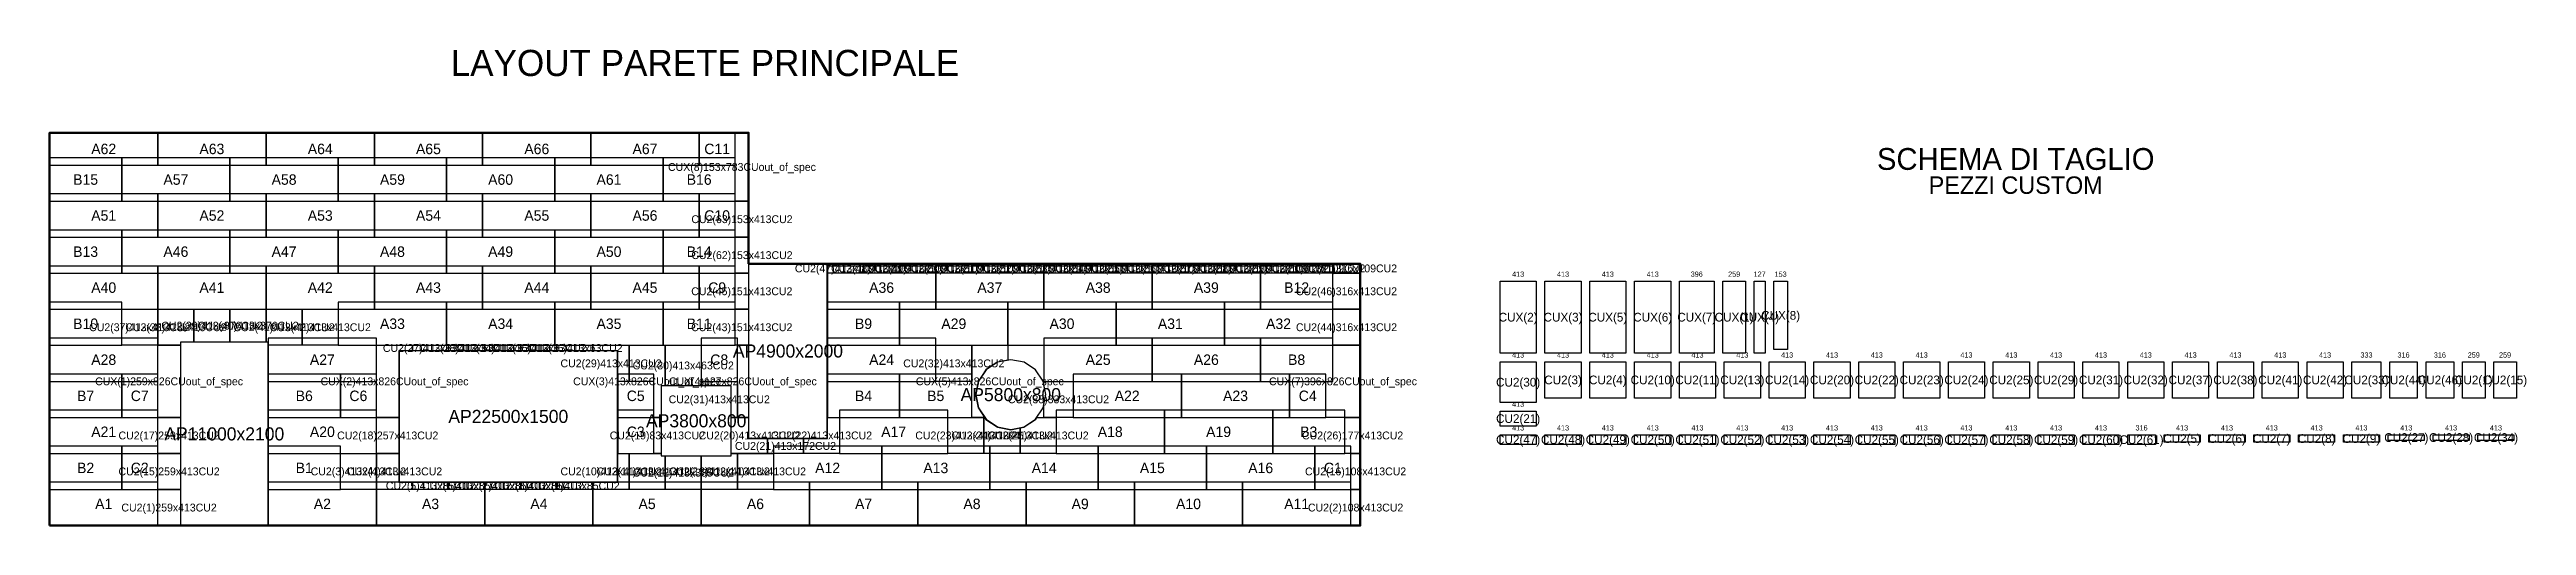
# Model space of a CAD drawing. Header units: metres. Extents: x 0 to 28345, y -34060 to 5454.
# Drawn here: x 0 to 28345, y 0 to 5454 of the extents above; entities that cross this region are included whole.
import ezdxf
from ezdxf.enums import TextEntityAlignment as Align

# ---------------------------------------------------------------- set-up
doc = ezdxf.new("R2010")
doc.units = ezdxf.units.M
for name, color, linetype in [('APERTURE', 1, 'Continuous'), ('BLOCCHI_CUSTOM', 3, 'Continuous'), ('BLOCCHI_STD', 7, 'Continuous'), ('PARETE', 5, 'Continuous'), ('QUOTE', 6, 'Continuous'), ('TAGLIO', 4, 'Continuous'), ('TESTI', 7, 'Continuous')]:
    doc.layers.add(name, color=color, linetype=linetype)

msp = doc.modelspace()

# ---------------------------------------------------------------- texts
at = {"layer": 'QUOTE'}
for s, p in [('413', (16806, 2880)), ('413', (17320, 2880)), ('413', (17832, 2880)), ('413', (18346, 2880)), ('396', (18850, 2880)), ('259', (19278, 2880)), ('127', (19570, 2880)), ('153', (19810, 2880)), ('413', (16806, 1954)), ('413', (17320, 1954)), ('413', (17832, 1954)), ('413', (18346, 1954)), ('413', (18858, 1954)), ('413', (19372, 1954)), ('413', (19884, 1954)), ('413', (20398, 1954)), ('413', (20910, 1954)), ('413', (21424, 1954)), ('413', (21936, 1954)), ('413', (22450, 1954)), ('413', (22962, 1954)), ('413', (23476, 1954)), ('413', (23988, 1954)), ('413', (24502, 1954)), ('413', (25014, 1954)), ('413', (25528, 1954)), ('413', (26040, 1954)), ('333', (26514, 1954)), ('316', (26938, 1954)), ('316', (27354, 1954)), ('259', (27742, 1954)), ('259', (28100, 1954)), ('413', (16806, 1391)), ('413', (16806, 1119)), ('413', (17320, 1119)), ('413', (17832, 1119)), ('413', (18346, 1119)), ('413', (18858, 1119)), ('413', (19372, 1119)), ('413', (19884, 1119)), ('413', (20398, 1119)), ('413', (20910, 1119)), ('413', (21424, 1119)), ('413', (21936, 1119)), ('413', (22450, 1119)), ('413', (22962, 1119)), ('413', (23476, 1119)), ('316', (23940, 1119)), ('413', (24404, 1119)), ('413', (24918, 1119)), ('413', (25430, 1119)), ('413', (25944, 1119)), ('413', (26456, 1119)), ('413', (26970, 1119)), ('413', (27482, 1119)), ('413', (27996, 1119))]:
    msp.add_text(s, height=60, dxfattribs=at).set_placement(p, align=Align.MIDDLE_CENTER)
at = {"layer": 'TESTI'}
for s, height, p in [('LAYOUT PARETE PRINCIPALE', 300, (7500, 5300)), ('A62', 120, (620, 4315)), ('A63', 120, (1858, 4315)), ('A64', 120, (3098, 4315)), ('A65', 120, (4336, 4315)), ('A66', 120, (5576, 4315)), ('A67', 120, (6814, 4315)), ('C11', 120, (7640, 4315)), ('SCHEMA DI TAGLIO', 250, (22500, 4200)), ('B15', 120, (413, 3964)), ('A57', 120, (1446, 3964)), ('A58', 120, (2684, 3964)), ('A59', 120, (3924, 3964)), ('A60', 120, (5162, 3964)), ('A61', 120, (6402, 3964)), ('CUX(8)153x783CUout_of_spec', 90, (7924, 4108)), ('B16', 120, (7434, 3964)), ('PEZZI CUSTOM', 200, (22500, 3900)), ('A51', 120, (620, 3552)), ('A52', 120, (1858, 3552)), ('A53', 120, (3098, 3552)), ('A54', 120, (4336, 3552)), ('A55', 120, (5576, 3552)), ('A56', 120, (6814, 3552)), ('CU2(63)153x413CU2', 90, (7924, 3510)), ('C10', 120, (7640, 3552)), ('B13', 120, (413, 3138)), ('A46', 120, (1446, 3138)), ('A47', 120, (2684, 3138)), ('A48', 120, (3924, 3138)), ('A49', 120, (5162, 3138)), ('A50', 120, (6402, 3138)), ('B14', 120, (7434, 3138)), ('CU2(62)153x413CU2', 90, (7924, 3098)), ('CU2(47)413x109CU2', 90, (9108, 2946)), ('CU2(48)413x109CU2', 90, (9522, 2946)), ('CU2(49)413x109CU2', 90, (9934, 2946)), ('CU2(50)413x109CU2', 90, (10348, 2946)), ('CU2(51)413x109CU2', 90, (10760, 2946)), ('CU2(52)413x109CU2', 90, (11174, 2946)), ('CU2(53)413x109CU2', 90, (11586, 2946)), ('CU2(54)413x109CU2', 90, (12000, 2946)), ('CU2(55)413x109CU2', 90, (12412, 2946)), ('CU2(56)413x109CU2', 90, (12826, 2946)), ('CU2(57)413x109CU2', 90, (13238, 2946)), ('CU2(58)413x109CU2', 90, (13652, 2946)), ('CU2(59)413x109CU2', 90, (14064, 2946)), ('CU2(60)413x109CU2', 90, (14478, 2946)), ('CU2(61)316x109CU2', 90, (14842, 2946)), ('A40', 120, (620, 2726)), ('A41', 120, (1858, 2726)), ('A42', 120, (3098, 2726)), ('A43', 120, (4336, 2726)), ('A44', 120, (5576, 2726)), ('A45', 120, (6814, 2726)), ('CU2(45)151x413CU2', 90, (7922, 2684)), ('C9', 120, (7640, 2726)), ('A36', 120, (9522, 2726)), ('A37', 120, (10760, 2726)), ('A38', 120, (12000, 2726)), ('A39', 120, (13238, 2726)), ('B12', 120, (14271, 2726)), ('CU2(46)316x413CU2', 90, (14842, 2684)), ('B10', 120, (413, 2312)), ('CU2(37)413x413CU2', 90, (1032, 2272)), ('CU2(38)413x413CU2', 90, (1446, 2272)), ('CU2(39)413x376CU2', 90, (1858, 2290)), ('CU2(40)413x376CU2', 90, (2272, 2290)), ('CU2(41)413x413CU2', 90, (2684, 2272)), ('CU2(42)413x413CU2', 90, (3098, 2272)), ('A33', 120, (3924, 2312)), ('A34', 120, (5162, 2312)), ('A35', 120, (6402, 2312)), ('B11', 120, (7434, 2312)), ('CU2(43)151x413CU2', 90, (7922, 2272)), ('B9', 120, (9315, 2312)), ('A29', 120, (10348, 2312)), ('A30', 120, (11586, 2312)), ('A31', 120, (12826, 2312)), ('A32', 120, (14064, 2312)), ('CU2(44)316x413CU2', 90, (14842, 2272)), ('CUX(2)', 100, (16806, 2387)), ('CUX(3)', 100, (17320, 2387)), ('CUX(5)', 100, (17832, 2387)), ('CUX(6)', 100, (18346, 2387)), ('CUX(7)', 100, (18850, 2387)), ('CUX(1)', 100, (19278, 2387)), ('CUX(4)', 100, (19570, 2387)), ('CUX(8)', 100, (19810, 2408)), ('CU2(27)413x63CU2', 90, (4360, 2034)), ('CU2(28)413x63CU2', 90, (4774, 2034)), ('CU2(34)413x63CU2', 90, (5186, 2034)), ('CU2(35)413x63CU2', 90, (5600, 2034)), ('CU2(36)413x63CU2', 90, (6012, 2034)), ('AP4900x2000', 150, (8450, 2000)), ('A28', 120, (620, 1900)), ('CUX(1)259x826CUout_of_spec', 90, (1368, 1652)), ('A27', 120, (3122, 1900)), ('CUX(2)413x826CUout_of_spec', 90, (3948, 1652)), ('CU2(29)413x413CU2', 90, (6426, 1858)), ('CUX(3)413x826CUout_of_spec', 90, (6838, 1652)), ('CU2(30)413x463CU2', 90, (7252, 1834)), ('CUX(4)127x826CUout_of_spec', 90, (7934, 1652)), ('C8', 120, (7664, 1900)), ('A24', 120, (9522, 1900)), ('CU2(32)413x413CU2', 90, (10348, 1858)), ('CUX(5)413x826CUout_of_spec', 90, (10760, 1652)), ('A25', 120, (12000, 1900)), ('A26', 120, (13238, 1900)), ('CUX(7)396x826CUout_of_spec', 90, (14802, 1652)), ('B8', 120, (14271, 1900)), ('CU2(3)', 100, (17320, 1668)), ('CU2(4)', 100, (17832, 1668)), ('CU2(10)', 100, (18346, 1668)), ('CU2(11)', 100, (18858, 1668)), ('CU2(13)', 100, (19372, 1668)), ('CU2(14)', 100, (19884, 1668)), ('CU2(20)', 100, (20398, 1668)), ('CU2(22)', 100, (20910, 1668)), ('CU2(23)', 100, (21424, 1668)), ('CU2(24)', 100, (21936, 1668)), ('CU2(25)', 100, (22450, 1668)), ('CU2(29)', 100, (22962, 1668)), ('CU2(31)', 100, (23476, 1668)), ('CU2(32)', 100, (23988, 1668)), ('CU2(37)', 100, (24502, 1668)), ('CU2(38)', 100, (25014, 1668)), ('CU2(41)', 100, (25528, 1668)), ('CU2(42)', 100, (26040, 1668)), ('CU2(33)', 100, (26514, 1668)), ('CU2(44)', 100, (26938, 1668)), ('CU2(46)', 100, (27354, 1668)), ('CU2(1)', 100, (27742, 1668)), ('CU2(15)', 100, (28100, 1668)), ('B7', 120, (413, 1486)), ('C7', 120, (1032, 1486)), ('B6', 120, (2915, 1486)), ('C6', 120, (3534, 1486)), ('C5', 120, (6708, 1486)), ('CU2(31)413x413CU2', 90, (7664, 1446)), ('B4', 120, (9315, 1486)), ('B5', 120, (10141, 1486)), ('AP5800x800', 150, (11000, 1500)), ('CU2(33)333x413CU2', 90, (11546, 1446)), ('A22', 120, (12332, 1486)), ('A23', 120, (13572, 1486)), ('C4', 120, (14398, 1486)), ('CU2(30)', 100, (16806, 1642)), ('A21', 120, (620, 1074)), ('A20', 120, (3122, 1074)), ('AP22500x1500', 150, (5250, 1250)), ('C3', 120, (6708, 1074)), ('AP3800x800', 150, (7400, 1200)), ('A18', 120, (12138, 1074)), ('A19', 120, (13378, 1074)), ('B3', 120, (14410, 1074)), ('CU2(21)', 100, (16806, 1225)), ('CU2(17)259x413CU2', 90, (1368, 1032)), ('AP11000x2100', 150, (2000, 1050)), ('CU2(18)257x413CU2', 90, (3870, 1032)), ('CU2(19)83x413CU2', 90, (6956, 1032)), ('CU2(20)413x413CU2', 90, (8008, 1032)), ('CU2(21)413x172CU2', 90, (8422, 912)), ('CU2(22)413x413CU2', 90, (8834, 1032)), ('A17', 120, (9660, 1074)), ('CU2(23)413x413CU2', 90, (10486, 1032)), ('CU2(24)413x413CU2', 90, (10900, 1032)), ('CU2(25)413x413CU2', 90, (11312, 1032)), ('CU2(26)177x413CU2', 90, (14912, 1032)), ('CU2(47)', 100, (16806, 984)), ('CU2(48)', 100, (17320, 984)), ('CU2(49)', 100, (17832, 984)), ('CU2(50)', 100, (18346, 984)), ('CU2(51)', 100, (18858, 984)), ('CU2(52)', 100, (19372, 984)), ('CU2(53)', 100, (19884, 984)), ('CU2(54)', 100, (20398, 984)), ('CU2(55)', 100, (20910, 984)), ('CU2(56)', 100, (21424, 984)), ('CU2(57)', 100, (21936, 984)), ('CU2(58)', 100, (22450, 984)), ('CU2(59)', 100, (22962, 984)), ('CU2(60)', 100, (23476, 984)), ('CU2(61)', 100, (23940, 984)), ('CU2(5)', 100, (24404, 996)), ('CU2(6)', 100, (24918, 996)), ('CU2(7)', 100, (25430, 996)), ('CU2(8)', 100, (25944, 996)), ('CU2(9)', 100, (26456, 996)), ('CU2(27)', 100, (26970, 1008)), ('CU2(28)', 100, (27482, 1008)), ('CU2(34)', 100, (27996, 1008)), ('B2', 120, (413, 660)), ('CU2(15)259x413CU2', 90, (1368, 620)), ('C2', 120, (1032, 660)), ('B1', 120, (2915, 660)), ('CU2(3)413x413CU2', 90, (3534, 620)), ('CU2(4)413x413CU2', 90, (3948, 620)), ('CU2(10)413x413CU2', 90, (6426, 620)), ('CU2(11)413x413CU2', 90, (6838, 620)), ('CU2(12)413x385CU2', 90, (7252, 606)), ('CU2(13)413x413CU2', 90, (7664, 620)), ('CU2(14)413x413CU2', 90, (8078, 620)), ('A12', 120, (8904, 660)), ('A13', 120, (10142, 660)), ('A14', 120, (11382, 660)), ('A15', 120, (12620, 660)), ('A16', 120, (13860, 660)), ('CU2(16)108x413CU2', 90, (14946, 620)), ('C1', 120, (14686, 660)), ('A1', 120, (620, 248)), ('A2', 120, (3122, 248)), ('CU2(5)413x85CU2', 90, (4360, 456)), ('A3', 120, (4360, 248)), ('CU2(6)413x85CU2', 90, (4774, 456)), ('CU2(7)413x85CU2', 90, (5186, 456)), ('CU2(8)413x85CU2', 90, (5600, 456)), ('A4', 120, (5600, 248)), ('CU2(9)413x85CU2', 90, (6012, 456)), ('A5', 120, (6838, 248)), ('A6', 120, (8078, 248)), ('A7', 120, (9316, 248)), ('A8', 120, (10556, 248)), ('A9', 120, (11794, 248)), ('A10', 120, (13034, 248)), ('A11', 120, (14272, 248)), ('CU2(1)259x413CU2', 90, (1368, 206)), ('CU2(2)108x413CU2', 90, (14946, 206))]:
    msp.add_text(s, height=height, dxfattribs=at).set_placement(p, align=Align.MIDDLE_CENTER)

# ---------------------------------------------------------------- linework, layer by layer
at = {"layer": 'APERTURE'}
for points in [[(8000, 1000), (8900, 1000), (8900, 3000), (8000, 3000), (8000, 1000)], [(1500, 0), (2500, 0), (2500, 2100), (1500, 2100), (1500, 0)], [(4000, 500), (6500, 500), (6500, 2000), (4000, 2000), (4000, 500)], [(11400, 1500), (11370, 1653), (11283, 1783), (11153, 1870), (11000, 1900), (10847, 1870), (10717, 1783), (10630, 1653), (10600, 1500), (10630, 1347), (10717, 1217), (10847, 1130), (11000, 1100), (11153, 1130), (11283, 1217), (11370, 1347), (11400, 1500), (11400, 1500)], [(7000, 800), (7800, 800), (7800, 1600), (7000, 1600), (7000, 800)]]:
    msp.add_lwpolyline(points, close=True, dxfattribs=at)
at = {"layer": 'BLOCCHI_CUSTOM'}
for points in [[(8000, 4080), (8000, 4070), (8000, 4060), (8000, 4050), (8000, 4040), (8000, 4030), (8000, 4020), (8000, 4010), (8000, 4000), (8000, 3990), (8000, 3980), (8000, 3970), (8000, 3960), (8000, 3950), (8000, 3940), (8000, 3930), (8000, 3920), (8000, 3910), (8000, 3900), (8000, 3890), (8000, 3880), (8000, 3870), (8000, 3860), (8000, 3850), (8000, 3840), (8000, 3830), (8000, 3820), (8000, 3810), (8000, 3800), (8000, 3790), (8000, 3780), (8000, 3770), (8000, 3760), (8000, 3750), (8000, 3740), (8000, 3730), (8000, 3720), (8000, 3717), (7847, 3717), (7847, 4130), (7847, 4500), (7850, 4500), (7860, 4500), (7870, 4500), (7880, 4500), (7890, 4500), (7900, 4500), (7910, 4500), (7920, 4500), (7930, 4500), (7940, 4500), (7950, 4500), (7960, 4500), (7970, 4500), (7980, 4500), (7990, 4500), (8000, 4500), (8000, 4490), (8000, 4480), (8000, 4470), (8000, 4460), (8000, 4450), (8000, 4440), (8000, 4430), (8000, 4420), (8000, 4410), (8000, 4400), (8000, 4390), (8000, 4380), (8000, 4370), (8000, 4360), (8000, 4350), (8000, 4340), (8000, 4330), (8000, 4320), (8000, 4310), (8000, 4300), (8000, 4290), (8000, 4280), (8000, 4270), (8000, 4260), (8000, 4250), (8000, 4240), (8000, 4230), (8000, 4220), (8000, 4210), (8000, 4200), (8000, 4190), (8000, 4180), (8000, 4170), (8000, 4160), (8000, 4150), (8000, 4140), (8000, 4130), (8000, 4120), (8000, 4110), (8000, 4100), (8000, 4090), (8000, 4080)], [(8000, 3690), (8000, 3680), (8000, 3670), (8000, 3660), (8000, 3650), (8000, 3640), (8000, 3630), (8000, 3620), (8000, 3610), (8000, 3600), (8000, 3590), (8000, 3580), (8000, 3570), (8000, 3560), (8000, 3550), (8000, 3540), (8000, 3530), (8000, 3520), (8000, 3510), (8000, 3500), (8000, 3490), (8000, 3480), (8000, 3470), (8000, 3460), (8000, 3450), (8000, 3440), (8000, 3430), (8000, 3420), (8000, 3410), (8000, 3400), (8000, 3390), (8000, 3380), (8000, 3370), (8000, 3360), (8000, 3350), (8000, 3340), (8000, 3330), (8000, 3320), (8000, 3310), (8000, 3304), (7847, 3304), (7847, 3717), (8000, 3717), (8000, 3710), (8000, 3700), (8000, 3690)], [(8000, 3280), (8000, 3270), (8000, 3260), (8000, 3250), (8000, 3240), (8000, 3230), (8000, 3220), (8000, 3210), (8000, 3200), (8000, 3190), (8000, 3180), (8000, 3170), (8000, 3160), (8000, 3150), (8000, 3140), (8000, 3130), (8000, 3120), (8000, 3110), (8000, 3100), (8000, 3090), (8000, 3080), (8000, 3070), (8000, 3060), (8000, 3050), (8000, 3040), (8000, 3030), (8000, 3020), (8000, 3010), (8000, 3002), (8000, 3002), (8000, 3002), (7999, 3002), (7999, 3002), (7999, 3002), (7999, 3002), (7999, 3002), (7999, 3001), (7998, 3001), (7998, 3001), (7998, 3001), (7998, 3001), (7998, 3001), (7998, 3000), (7998, 3000), (7998, 3000), (7998, 2891), (7847, 2891), (7847, 3304), (8000, 3304), (8000, 3300), (8000, 3290), (8000, 3280)], [(7998, 2478), (7847, 2478), (7847, 2891), (7998, 2891), (7998, 2478)], [(8910, 3000), (8920, 3000), (8930, 3000), (8940, 3000), (8950, 3000), (8960, 3000), (8970, 3000), (8980, 3000), (8990, 3000), (9000, 3000), (9010, 3000), (9020, 3000), (9030, 3000), (9040, 3000), (9050, 3000), (9060, 3000), (9070, 3000), (9080, 3000), (9090, 3000), (9100, 3000), (9110, 3000), (9120, 3000), (9130, 3000), (9140, 3000), (9150, 3000), (9160, 3000), (9170, 3000), (9180, 3000), (9190, 3000), (9200, 3000), (9210, 3000), (9220, 3000), (9230, 3000), (9240, 3000), (9250, 3000), (9260, 3000), (9270, 3000), (9280, 3000), (9290, 3000), (9300, 3000), (9310, 3000), (9315, 3000), (9315, 2891), (8902, 2891), (8902, 3000), (8910, 3000)], [(9320, 3000), (9330, 3000), (9340, 3000), (9350, 3000), (9360, 3000), (9370, 3000), (9380, 3000), (9390, 3000), (9400, 3000), (9410, 3000), (9420, 3000), (9430, 3000), (9440, 3000), (9450, 3000), (9460, 3000), (9470, 3000), (9480, 3000), (9490, 3000), (9500, 3000), (9510, 3000), (9520, 3000), (9530, 3000), (9540, 3000), (9550, 3000), (9560, 3000), (9570, 3000), (9580, 3000), (9590, 3000), (9600, 3000), (9610, 3000), (9620, 3000), (9630, 3000), (9640, 3000), (9650, 3000), (9660, 3000), (9670, 3000), (9680, 3000), (9690, 3000), (9700, 3000), (9710, 3000), (9720, 3000), (9728, 3000), (9728, 2891), (9315, 2891), (9315, 3000), (9320, 3000)], [(9730, 3000), (9740, 3000), (9750, 3000), (9760, 3000), (9770, 3000), (9780, 3000), (9790, 3000), (9800, 3000), (9810, 3000), (9820, 3000), (9830, 3000), (9840, 3000), (9850, 3000), (9860, 3000), (9870, 3000), (9880, 3000), (9890, 3000), (9900, 3000), (9910, 3000), (9920, 3000), (9930, 3000), (9940, 3000), (9950, 3000), (9960, 3000), (9970, 3000), (9980, 3000), (9990, 3000), (10000, 3000), (10010, 3000), (10020, 3000), (10030, 3000), (10040, 3000), (10050, 3000), (10060, 3000), (10070, 3000), (10080, 3000), (10090, 3000), (10100, 3000), (10110, 3000), (10120, 3000), (10130, 3000), (10140, 3000), (10141, 3000), (10141, 2891), (9728, 2891), (9728, 3000), (9730, 3000)], [(10150, 3000), (10160, 3000), (10170, 3000), (10180, 3000), (10190, 3000), (10200, 3000), (10210, 3000), (10220, 3000), (10230, 3000), (10240, 3000), (10250, 3000), (10260, 3000), (10270, 3000), (10280, 3000), (10290, 3000), (10300, 3000), (10310, 3000), (10320, 3000), (10330, 3000), (10340, 3000), (10350, 3000), (10360, 3000), (10370, 3000), (10380, 3000), (10390, 3000), (10400, 3000), (10410, 3000), (10420, 3000), (10430, 3000), (10440, 3000), (10450, 3000), (10460, 3000), (10470, 3000), (10480, 3000), (10490, 3000), (10500, 3000), (10510, 3000), (10520, 3000), (10530, 3000), (10540, 3000), (10550, 3000), (10554, 3000), (10554, 2891), (10141, 2891), (10141, 3000), (10150, 3000)], [(10560, 3000), (10570, 3000), (10580, 3000), (10590, 3000), (10600, 3000), (10610, 3000), (10620, 3000), (10630, 3000), (10640, 3000), (10650, 3000), (10660, 3000), (10670, 3000), (10680, 3000), (10690, 3000), (10700, 3000), (10710, 3000), (10720, 3000), (10730, 3000), (10740, 3000), (10750, 3000), (10760, 3000), (10770, 3000), (10780, 3000), (10790, 3000), (10800, 3000), (10810, 3000), (10820, 3000), (10830, 3000), (10840, 3000), (10850, 3000), (10860, 3000), (10870, 3000), (10880, 3000), (10890, 3000), (10900, 3000), (10910, 3000), (10920, 3000), (10930, 3000), (10940, 3000), (10950, 3000), (10960, 3000), (10967, 3000), (10967, 2891), (10554, 2891), (10554, 3000), (10560, 3000)], [(10970, 3000), (10980, 3000), (10990, 3000), (11000, 3000), (11010, 3000), (11020, 3000), (11030, 3000), (11040, 3000), (11050, 3000), (11060, 3000), (11070, 3000), (11080, 3000), (11090, 3000), (11100, 3000), (11110, 3000), (11120, 3000), (11130, 3000), (11140, 3000), (11150, 3000), (11160, 3000), (11170, 3000), (11180, 3000), (11190, 3000), (11200, 3000), (11210, 3000), (11220, 3000), (11230, 3000), (11240, 3000), (11250, 3000), (11260, 3000), (11270, 3000), (11280, 3000), (11290, 3000), (11300, 3000), (11310, 3000), (11320, 3000), (11330, 3000), (11340, 3000), (11350, 3000), (11360, 3000), (11370, 3000), (11380, 3000), (11380, 2891), (10967, 2891), (10967, 3000), (10970, 3000)], [(11390, 3000), (11400, 3000), (11410, 3000), (11420, 3000), (11430, 3000), (11440, 3000), (11450, 3000), (11460, 3000), (11470, 3000), (11480, 3000), (11490, 3000), (11500, 3000), (11510, 3000), (11520, 3000), (11530, 3000), (11540, 3000), (11550, 3000), (11560, 3000), (11570, 3000), (11580, 3000), (11590, 3000), (11600, 3000), (11610, 3000), (11620, 3000), (11630, 3000), (11640, 3000), (11650, 3000), (11660, 3000), (11670, 3000), (11680, 3000), (11690, 3000), (11700, 3000), (11710, 3000), (11720, 3000), (11730, 3000), (11740, 3000), (11750, 3000), (11760, 3000), (11770, 3000), (11780, 3000), (11790, 3000), (11793, 3000), (11793, 2891), (11380, 2891), (11380, 3000), (11390, 3000)], [(11800, 3000), (11810, 3000), (11820, 3000), (11830, 3000), (11840, 3000), (11850, 3000), (11860, 3000), (11870, 3000), (11880, 3000), (11890, 3000), (11900, 3000), (11910, 3000), (11920, 3000), (11930, 3000), (11940, 3000), (11950, 3000), (11960, 3000), (11970, 3000), (11980, 3000), (11990, 3000), (12000, 3000), (12010, 3000), (12020, 3000), (12030, 3000), (12040, 3000), (12050, 3000), (12060, 3000), (12070, 3000), (12080, 3000), (12090, 3000), (12100, 3000), (12110, 3000), (12120, 3000), (12130, 3000), (12140, 3000), (12150, 3000), (12160, 3000), (12170, 3000), (12180, 3000), (12190, 3000), (12200, 3000), (12206, 3000), (12206, 2891), (11793, 2891), (11793, 3000), (11800, 3000)], [(12210, 3000), (12220, 3000), (12230, 3000), (12240, 3000), (12250, 3000), (12260, 3000), (12270, 3000), (12280, 3000), (12290, 3000), (12300, 3000), (12310, 3000), (12320, 3000), (12330, 3000), (12340, 3000), (12350, 3000), (12360, 3000), (12370, 3000), (12380, 3000), (12390, 3000), (12400, 3000), (12410, 3000), (12420, 3000), (12430, 3000), (12440, 3000), (12450, 3000), (12460, 3000), (12470, 3000), (12480, 3000), (12490, 3000), (12500, 3000), (12510, 3000), (12520, 3000), (12530, 3000), (12540, 3000), (12550, 3000), (12560, 3000), (12570, 3000), (12580, 3000), (12590, 3000), (12600, 3000), (12610, 3000), (12619, 3000), (12619, 2891), (12206, 2891), (12206, 3000), (12210, 3000)], [(12620, 3000), (12630, 3000), (12640, 3000), (12650, 3000), (12660, 3000), (12670, 3000), (12680, 3000), (12690, 3000), (12700, 3000), (12710, 3000), (12720, 3000), (12730, 3000), (12740, 3000), (12750, 3000), (12760, 3000), (12770, 3000), (12780, 3000), (12790, 3000), (12800, 3000), (12810, 3000), (12820, 3000), (12830, 3000), (12840, 3000), (12850, 3000), (12860, 3000), (12870, 3000), (12880, 3000), (12890, 3000), (12900, 3000), (12910, 3000), (12920, 3000), (12930, 3000), (12940, 3000), (12950, 3000), (12960, 3000), (12970, 3000), (12980, 3000), (12990, 3000), (13000, 3000), (13010, 3000), (13020, 3000), (13030, 3000), (13032, 3000), (13032, 2891), (12619, 2891), (12619, 3000), (12620, 3000)], [(13040, 3000), (13050, 3000), (13060, 3000), (13070, 3000), (13080, 3000), (13090, 3000), (13100, 3000), (13110, 3000), (13120, 3000), (13130, 3000), (13140, 3000), (13150, 3000), (13160, 3000), (13170, 3000), (13180, 3000), (13190, 3000), (13200, 3000), (13210, 3000), (13220, 3000), (13230, 3000), (13240, 3000), (13250, 3000), (13260, 3000), (13270, 3000), (13280, 3000), (13290, 3000), (13300, 3000), (13310, 3000), (13320, 3000), (13330, 3000), (13340, 3000), (13350, 3000), (13360, 3000), (13370, 3000), (13380, 3000), (13390, 3000), (13400, 3000), (13410, 3000), (13420, 3000), (13430, 3000), (13440, 3000), (13445, 3000), (13445, 2891), (13032, 2891), (13032, 3000), (13040, 3000)], [(13450, 3000), (13460, 3000), (13470, 3000), (13480, 3000), (13490, 3000), (13500, 3000), (13510, 3000), (13520, 3000), (13530, 3000), (13540, 3000), (13550, 3000), (13560, 3000), (13570, 3000), (13580, 3000), (13590, 3000), (13600, 3000), (13610, 3000), (13620, 3000), (13630, 3000), (13640, 3000), (13650, 3000), (13660, 3000), (13670, 3000), (13680, 3000), (13690, 3000), (13700, 3000), (13710, 3000), (13720, 3000), (13730, 3000), (13740, 3000), (13750, 3000), (13760, 3000), (13770, 3000), (13780, 3000), (13790, 3000), (13800, 3000), (13810, 3000), (13820, 3000), (13830, 3000), (13840, 3000), (13850, 3000), (13858, 3000), (13858, 2891), (13445, 2891), (13445, 3000), (13450, 3000)], [(13860, 3000), (13870, 3000), (13880, 3000), (13890, 3000), (13900, 3000), (13910, 3000), (13920, 3000), (13930, 3000), (13940, 3000), (13950, 3000), (13960, 3000), (13970, 3000), (13980, 3000), (13990, 3000), (14000, 3000), (14010, 3000), (14020, 3000), (14030, 3000), (14040, 3000), (14050, 3000), (14060, 3000), (14070, 3000), (14080, 3000), (14090, 3000), (14100, 3000), (14110, 3000), (14120, 3000), (14130, 3000), (14140, 3000), (14150, 3000), (14160, 3000), (14170, 3000), (14180, 3000), (14190, 3000), (14200, 3000), (14210, 3000), (14220, 3000), (14230, 3000), (14240, 3000), (14250, 3000), (14260, 3000), (14270, 3000), (14271, 3000), (14271, 2891), (13858, 2891), (13858, 3000), (13860, 3000)], [(14280, 3000), (14290, 3000), (14300, 3000), (14310, 3000), (14320, 3000), (14330, 3000), (14340, 3000), (14350, 3000), (14360, 3000), (14370, 3000), (14380, 3000), (14390, 3000), (14400, 3000), (14410, 3000), (14420, 3000), (14430, 3000), (14440, 3000), (14450, 3000), (14460, 3000), (14470, 3000), (14480, 3000), (14490, 3000), (14500, 3000), (14510, 3000), (14520, 3000), (14530, 3000), (14540, 3000), (14550, 3000), (14560, 3000), (14570, 3000), (14580, 3000), (14590, 3000), (14600, 3000), (14610, 3000), (14620, 3000), (14630, 3000), (14640, 3000), (14650, 3000), (14660, 3000), (14670, 3000), (14680, 3000), (14684, 3000), (14684, 2891), (14271, 2891), (14271, 3000), (14280, 3000)], [(14690, 3000), (14700, 3000), (14710, 3000), (14720, 3000), (14730, 3000), (14740, 3000), (14750, 3000), (14760, 3000), (14770, 3000), (14780, 3000), (14790, 3000), (14800, 3000), (14810, 3000), (14820, 3000), (14830, 3000), (14840, 3000), (14850, 3000), (14860, 3000), (14870, 3000), (14880, 3000), (14890, 3000), (14900, 3000), (14910, 3000), (14920, 3000), (14930, 3000), (14940, 3000), (14950, 3000), (14960, 3000), (14970, 3000), (14980, 3000), (14990, 3000), (15000, 3000), (15000, 2990), (15000, 2980), (15000, 2970), (15000, 2960), (15000, 2950), (15000, 2940), (15000, 2930), (15000, 2920), (15000, 2910), (15000, 2900), (15000, 2891), (14684, 2891), (14684, 3000), (14690, 3000)], [(15000, 2890), (15000, 2880), (15000, 2870), (15000, 2860), (15000, 2850), (15000, 2840), (15000, 2830), (15000, 2820), (15000, 2810), (15000, 2800), (15000, 2790), (15000, 2780), (15000, 2770), (15000, 2760), (15000, 2750), (15000, 2740), (15000, 2730), (15000, 2720), (15000, 2710), (15000, 2700), (15000, 2690), (15000, 2680), (15000, 2670), (15000, 2660), (15000, 2650), (15000, 2640), (15000, 2630), (15000, 2620), (15000, 2610), (15000, 2600), (15000, 2590), (15000, 2580), (15000, 2570), (15000, 2560), (15000, 2550), (15000, 2540), (15000, 2530), (15000, 2520), (15000, 2510), (15000, 2500), (15000, 2490), (15000, 2480), (15000, 2478), (14684, 2478), (14684, 2891), (15000, 2891), (15000, 2890)], [(826, 2065), (826, 2478), (1239, 2478), (1239, 2065), (826, 2065)], [(1500, 2102), (1499, 2102), (1499, 2102), (1499, 2102), (1499, 2102), (1499, 2102), (1499, 2101), (1498, 2101), (1498, 2101), (1498, 2101), (1498, 2101), (1498, 2101), (1498, 2100), (1498, 2100), (1498, 2100), (1498, 2065), (1239, 2065), (1239, 2478), (1652, 2478), (1652, 2102), (1500, 2102), (1500, 2102), (1500, 2102)], [(2065, 2478), (2065, 2102), (1652, 2102), (1652, 2478), (2065, 2478)], [(2478, 2478), (2478, 2102), (2065, 2102), (2065, 2478), (2478, 2478)], [(2891, 2478), (2891, 2065), (2502, 2065), (2502, 2100), (2502, 2100), (2502, 2100), (2502, 2101), (2502, 2101), (2502, 2101), (2502, 2101), (2502, 2101), (2501, 2101), (2501, 2102), (2501, 2102), (2501, 2102), (2501, 2102), (2501, 2102), (2500, 2102), (2500, 2102), (2500, 2102), (2478, 2102), (2478, 2478), (2891, 2478)], [(3304, 2478), (3304, 2065), (2891, 2065), (2891, 2478), (3304, 2478)], [(7847, 2478), (7998, 2478), (7998, 2065), (7847, 2065), (7847, 2478)], [(15000, 2450), (15000, 2440), (15000, 2430), (15000, 2420), (15000, 2410), (15000, 2400), (15000, 2390), (15000, 2380), (15000, 2370), (15000, 2360), (15000, 2350), (15000, 2340), (15000, 2330), (15000, 2320), (15000, 2310), (15000, 2300), (15000, 2290), (15000, 2280), (15000, 2270), (15000, 2260), (15000, 2250), (15000, 2240), (15000, 2230), (15000, 2220), (15000, 2210), (15000, 2200), (15000, 2190), (15000, 2180), (15000, 2170), (15000, 2160), (15000, 2150), (15000, 2140), (15000, 2130), (15000, 2120), (15000, 2110), (15000, 2100), (15000, 2090), (15000, 2080), (15000, 2070), (15000, 2065), (14684, 2065), (14684, 2478), (15000, 2478), (15000, 2470), (15000, 2460), (15000, 2450)], [(1239, 2065), (1498, 2065), (1498, 1652), (1498, 1239), (1239, 1239), (1239, 1652), (1239, 2065)], [(4154, 2065), (4154, 2002), (4000, 2002), (4000, 2002), (4000, 2002), (3999, 2002), (3999, 2002), (3999, 2002), (3999, 2002), (3999, 2002), (3999, 2001), (3998, 2001), (3998, 2001), (3998, 2001), (3998, 2001), (3998, 2001), (3998, 2000), (3998, 2000), (3998, 2000), (3998, 1652), (3998, 1239), (3741, 1239), (3741, 1652), (3741, 2065), (4154, 2065)], [(4567, 2065), (4567, 2002), (4154, 2002), (4154, 2065), (4567, 2065)], [(4980, 2065), (4980, 2002), (4567, 2002), (4567, 2065), (4980, 2065)], [(5393, 2065), (5393, 2002), (4980, 2002), (4980, 2065), (5393, 2065)], [(5806, 2065), (5806, 2002), (5393, 2002), (5393, 2065), (5806, 2065)], [(6219, 2065), (6219, 2002), (5806, 2002), (5806, 2065), (6219, 2065)], [(6502, 1652), (6502, 2000), (6502, 2000), (6502, 2000), (6502, 2001), (6502, 2001), (6502, 2001), (6502, 2001), (6502, 2001), (6501, 2001), (6501, 2002), (6501, 2002), (6501, 2002), (6501, 2002), (6501, 2002), (6500, 2002), (6500, 2002), (6500, 2002), (6219, 2002), (6219, 2065), (6632, 2065), (6632, 1652), (6502, 1652)], [(6999, 1602), (6999, 1602), (6999, 1602), (6999, 1602), (6999, 1601), (6998, 1601), (6998, 1601), (6998, 1601), (6998, 1601), (6998, 1601), (6998, 1600), (6998, 1600), (6998, 1600), (6998, 1239), (6915, 1239), (6915, 1652), (6632, 1652), (6632, 2065), (7045, 2065), (7045, 1602), (7000, 1602), (7000, 1602), (7000, 1602), (6999, 1602), (6999, 1602)], [(7458, 2065), (7458, 1652), (7458, 1602), (7045, 1602), (7045, 2065), (7458, 2065)], [(7871, 2065), (7998, 2065), (7998, 1652), (7998, 1239), (7871, 1239), (7871, 1652), (7871, 2065)], [(10141, 1652), (10141, 2065), (10554, 2065), (10554, 1652), (10141, 1652)], [(10598, 1500), (10628, 1347), (10629, 1346), (10629, 1346), (10629, 1346), (10629, 1346), (10700, 1239), (10700, 1239), (10554, 1239), (10554, 1652), (10554, 2065), (10967, 2065), (10967, 1895), (10847, 1872), (10846, 1871), (10846, 1871), (10846, 1871), (10846, 1871), (10716, 1785), (10716, 1784), (10716, 1784), (10716, 1784), (10715, 1784), (10629, 1654), (10629, 1654), (10629, 1654), (10629, 1654), (10628, 1653), (10628, 1652), (10598, 1500), (10598, 1500), (10598, 1500), (10598, 1500), (10598, 1500)], [(15000, 1610), (15000, 1600), (15000, 1590), (15000, 1580), (15000, 1570), (15000, 1560), (15000, 1550), (15000, 1540), (15000, 1530), (15000, 1520), (15000, 1510), (15000, 1500), (15000, 1490), (15000, 1480), (15000, 1470), (15000, 1460), (15000, 1450), (15000, 1440), (15000, 1430), (15000, 1420), (15000, 1410), (15000, 1400), (15000, 1390), (15000, 1380), (15000, 1370), (15000, 1360), (15000, 1350), (15000, 1340), (15000, 1330), (15000, 1320), (15000, 1310), (15000, 1300), (15000, 1290), (15000, 1280), (15000, 1270), (15000, 1260), (15000, 1250), (15000, 1240), (15000, 1239), (14604, 1239), (14604, 1652), (14684, 1652), (14684, 2065), (15000, 2065), (15000, 2060), (15000, 2050), (15000, 2040), (15000, 2030), (15000, 2020), (15000, 2010), (15000, 2000), (15000, 1990), (15000, 1980), (15000, 1970), (15000, 1960), (15000, 1950), (15000, 1940), (15000, 1930), (15000, 1920), (15000, 1910), (15000, 1900), (15000, 1890), (15000, 1880), (15000, 1870), (15000, 1860), (15000, 1850), (15000, 1840), (15000, 1830), (15000, 1820), (15000, 1810), (15000, 1800), (15000, 1790), (15000, 1780), (15000, 1770), (15000, 1760), (15000, 1750), (15000, 1740), (15000, 1730), (15000, 1720), (15000, 1710), (15000, 1700), (15000, 1690), (15000, 1680), (15000, 1670), (15000, 1660), (15000, 1652), (15000, 1650), (15000, 1640), (15000, 1630), (15000, 1620), (15000, 1610)], [(7741, 1652), (7871, 1652), (7871, 1239), (7802, 1239), (7802, 1600), (7802, 1600), (7802, 1600), (7802, 1601), (7802, 1601), (7802, 1601), (7802, 1601), (7802, 1601), (7801, 1601), (7801, 1602), (7801, 1602), (7801, 1602), (7801, 1602), (7801, 1602), (7800, 1602), (7800, 1602), (7800, 1602), (7741, 1602), (7458, 1602), (7458, 1652), (7741, 1652)], [(11713, 1652), (11713, 1239), (11380, 1239), (11380, 1389), (11402, 1500), (11402, 1500), (11402, 1500), (11402, 1500), (11402, 1500), (11402, 1500), (11380, 1611), (11380, 1652), (11713, 1652)], [(1239, 826), (1239, 1239), (1498, 1239), (1498, 826), (1239, 826)], [(3741, 1239), (3998, 1239), (3998, 826), (3741, 826), (3741, 1239)], [(6915, 1239), (6998, 1239), (6998, 826), (6915, 826), (6915, 1239)], [(7998, 1239), (7998, 1000), (7998, 1000), (7998, 1000), (7998, 999), (7998, 999), (7998, 999), (7998, 999), (7998, 999), (7999, 999), (7999, 998), (7999, 998), (7999, 998), (7999, 998), (7999, 998), (8000, 998), (8000, 998), (8000, 998), (8215, 998), (8215, 826), (7802, 826), (7802, 1239), (7998, 1239)], [(8900, 998), (8900, 998), (8900, 998), (8901, 998), (8901, 998), (8901, 998), (8901, 998), (8901, 998), (8901, 999), (8902, 999), (8902, 999), (8902, 999), (8902, 999), (8902, 999), (8902, 1000), (8902, 1000), (8902, 1000), (8902, 1239), (9041, 1239), (9041, 826), (8628, 826), (8628, 998), (8900, 998)], [(10280, 826), (10280, 1239), (10693, 1239), (10693, 826), (10280, 826)], [(10715, 1216), (10716, 1216), (10716, 1216), (10716, 1216), (10716, 1215), (10846, 1129), (10846, 1129), (10846, 1129), (10846, 1129), (10847, 1128), (11000, 1098), (11000, 1098), (11000, 1098), (11000, 1098), (11000, 1098), (11106, 1119), (11106, 826), (10693, 826), (10693, 1239), (10700, 1239), (10715, 1216)], [(11153, 1128), (11154, 1129), (11154, 1129), (11154, 1129), (11154, 1129), (11284, 1215), (11284, 1216), (11284, 1216), (11284, 1216), (11285, 1216), (11300, 1239), (11519, 1239), (11519, 826), (11106, 826), (11106, 1119), (11153, 1128)], [(15000, 1210), (15000, 1200), (15000, 1190), (15000, 1180), (15000, 1170), (15000, 1160), (15000, 1150), (15000, 1140), (15000, 1130), (15000, 1120), (15000, 1110), (15000, 1100), (15000, 1090), (15000, 1080), (15000, 1070), (15000, 1060), (15000, 1050), (15000, 1040), (15000, 1030), (15000, 1020), (15000, 1010), (15000, 1000), (15000, 990), (15000, 980), (15000, 970), (15000, 960), (15000, 950), (15000, 940), (15000, 930), (15000, 920), (15000, 910), (15000, 900), (15000, 890), (15000, 880), (15000, 870), (15000, 860), (15000, 850), (15000, 840), (15000, 830), (15000, 826), (14823, 826), (14823, 1239), (15000, 1239), (15000, 1230), (15000, 1220), (15000, 1210)], [(8628, 998), (8628, 826), (8215, 826), (8215, 998), (8628, 998)], [(1239, 826), (1498, 826), (1498, 413), (1239, 413), (1239, 826)], [(3328, 826), (3741, 826), (3741, 413), (3328, 413), (3328, 826)], [(3998, 826), (3998, 500), (3998, 500), (3998, 500), (3998, 499), (3998, 499), (3998, 499), (3998, 499), (3998, 499), (3999, 499), (3999, 498), (3999, 498), (3999, 498), (3999, 498), (3999, 498), (4000, 498), (4000, 498), (4000, 498), (4154, 498), (4154, 413), (3741, 413), (3741, 826), (3998, 826)], [(6500, 498), (6500, 498), (6500, 498), (6501, 498), (6501, 498), (6501, 498), (6501, 498), (6501, 498), (6501, 499), (6502, 499), (6502, 499), (6502, 499), (6502, 499), (6502, 499), (6502, 500), (6502, 500), (6502, 500), (6502, 826), (6632, 826), (6632, 413), (6219, 413), (6219, 498), (6500, 498)], [(6998, 826), (6998, 800), (6998, 800), (6998, 800), (6998, 799), (6998, 799), (6998, 799), (6998, 799), (6998, 799), (6999, 799), (6999, 798), (6999, 798), (6999, 798), (6999, 798), (6999, 798), (7000, 798), (7000, 798), (7000, 798), (7045, 798), (7045, 413), (6632, 413), (6632, 826), (6998, 826)], [(7458, 798), (7458, 413), (7045, 413), (7045, 798), (7458, 798)], [(7800, 798), (7800, 798), (7800, 798), (7801, 798), (7801, 798), (7801, 798), (7801, 798), (7801, 798), (7801, 799), (7802, 799), (7802, 799), (7802, 799), (7802, 799), (7802, 799), (7802, 800), (7802, 800), (7802, 800), (7802, 826), (7871, 826), (7871, 413), (7458, 413), (7458, 798), (7800, 798)], [(8284, 826), (8284, 413), (7871, 413), (7871, 826), (8284, 826)], [(15000, 800), (15000, 790), (15000, 780), (15000, 770), (15000, 760), (15000, 750), (15000, 740), (15000, 730), (15000, 720), (15000, 710), (15000, 700), (15000, 690), (15000, 680), (15000, 670), (15000, 660), (15000, 650), (15000, 640), (15000, 630), (15000, 620), (15000, 610), (15000, 600), (15000, 590), (15000, 580), (15000, 570), (15000, 560), (15000, 550), (15000, 540), (15000, 530), (15000, 520), (15000, 510), (15000, 500), (15000, 490), (15000, 480), (15000, 470), (15000, 460), (15000, 450), (15000, 440), (15000, 430), (15000, 420), (15000, 413), (14892, 413), (14892, 826), (15000, 826), (15000, 820), (15000, 810), (15000, 800)], [(1498, 0), (1490, 0), (1480, 0), (1470, 0), (1460, 0), (1450, 0), (1440, 0), (1430, 0), (1420, 0), (1410, 0), (1400, 0), (1390, 0), (1380, 0), (1370, 0), (1360, 0), (1350, 0), (1340, 0), (1330, 0), (1320, 0), (1310, 0), (1300, 0), (1290, 0), (1280, 0), (1270, 0), (1260, 0), (1250, 0), (1240, 0), (1239, 0), (1239, 413), (1498, 413), (1498, 0)], [(4567, 498), (4567, 413), (4154, 413), (4154, 498), (4567, 498)], [(4980, 498), (4980, 413), (4567, 413), (4567, 498), (4980, 498)], [(5393, 498), (5393, 413), (4980, 413), (4980, 498), (5393, 498)], [(5806, 498), (5806, 413), (5393, 413), (5393, 498), (5806, 498)], [(6219, 498), (6219, 413), (5806, 413), (5806, 498), (6219, 498)], [(15000, 400), (15000, 390), (15000, 380), (15000, 370), (15000, 360), (15000, 350), (15000, 340), (15000, 330), (15000, 320), (15000, 310), (15000, 300), (15000, 290), (15000, 280), (15000, 270), (15000, 260), (15000, 250), (15000, 240), (15000, 230), (15000, 220), (15000, 210), (15000, 200), (15000, 190), (15000, 180), (15000, 170), (15000, 160), (15000, 150), (15000, 140), (15000, 130), (15000, 120), (15000, 110), (15000, 100), (15000, 90), (15000, 80), (15000, 70), (15000, 60), (15000, 50), (15000, 40), (15000, 30), (15000, 20), (15000, 10), (15000, 0), (14990, 0), (14980, 0), (14970, 0), (14960, 0), (14950, 0), (14940, 0), (14930, 0), (14920, 0), (14910, 0), (14900, 0), (14892, 0), (14892, 413), (15000, 413), (15000, 410), (15000, 400)]]:
    msp.add_lwpolyline(points, close=True, dxfattribs=at)
at = {"layer": 'BLOCCHI_STD'}
for points in [[(0, 4130), (1239, 4130), (1239, 4500), (0, 4500), (0, 4130)], [(1239, 4130), (2478, 4130), (2478, 4500), (1239, 4500), (1239, 4130)], [(2478, 4130), (3717, 4130), (3717, 4500), (2478, 4500), (2478, 4130)], [(3717, 4130), (4956, 4130), (4956, 4500), (3717, 4500), (3717, 4130)], [(4956, 4130), (6195, 4130), (6195, 4500), (4956, 4500), (4956, 4130)], [(6195, 4130), (7434, 4130), (7434, 4500), (6195, 4500), (6195, 4130)], [(7434, 4130), (7847, 4130), (7847, 4500), (7434, 4500), (7434, 4130)], [(0, 3717), (826, 3717), (826, 4212), (0, 4212), (0, 3717)], [(826, 3717), (2065, 3717), (2065, 4212), (826, 4212), (826, 3717)], [(2065, 3717), (3304, 3717), (3304, 4212), (2065, 4212), (2065, 3717)], [(3304, 3717), (4543, 3717), (4543, 4212), (3304, 4212), (3304, 3717)], [(4543, 3717), (5782, 3717), (5782, 4212), (4543, 4212), (4543, 3717)], [(5782, 3717), (7021, 3717), (7021, 4212), (5782, 4212), (5782, 3717)], [(7021, 3717), (7847, 3717), (7847, 4212), (7021, 4212), (7021, 3717)], [(0, 3304), (1239, 3304), (1239, 3799), (0, 3799), (0, 3304)], [(1239, 3304), (2478, 3304), (2478, 3799), (1239, 3799), (1239, 3304)], [(2478, 3304), (3717, 3304), (3717, 3799), (2478, 3799), (2478, 3304)], [(3717, 3304), (4956, 3304), (4956, 3799), (3717, 3799), (3717, 3304)], [(4956, 3304), (6195, 3304), (6195, 3799), (4956, 3799), (4956, 3304)], [(6195, 3304), (7434, 3304), (7434, 3799), (6195, 3799), (6195, 3304)], [(7434, 3304), (7847, 3304), (7847, 3799), (7434, 3799), (7434, 3304)], [(0, 2891), (826, 2891), (826, 3386), (0, 3386), (0, 2891)], [(826, 2891), (2065, 2891), (2065, 3386), (826, 3386), (826, 2891)], [(2065, 2891), (3304, 2891), (3304, 3386), (2065, 3386), (2065, 2891)], [(3304, 2891), (4543, 2891), (4543, 3386), (3304, 3386), (3304, 2891)], [(4543, 2891), (5782, 2891), (5782, 3386), (4543, 3386), (4543, 2891)], [(5782, 2891), (7021, 2891), (7021, 3386), (5782, 3386), (5782, 2891)], [(7021, 2891), (7847, 2891), (7847, 3386), (7021, 3386), (7021, 2891)], [(0, 2478), (1239, 2478), (1239, 2973), (0, 2973), (0, 2478)], [(1239, 2478), (2478, 2478), (2478, 2973), (1239, 2973), (1239, 2478)], [(2478, 2478), (3717, 2478), (3717, 2973), (2478, 2973), (2478, 2478)], [(3717, 2478), (4956, 2478), (4956, 2973), (3717, 2973), (3717, 2478)], [(4956, 2478), (6195, 2478), (6195, 2973), (4956, 2973), (4956, 2478)], [(6195, 2478), (7434, 2478), (7434, 2973), (6195, 2973), (6195, 2478)], [(7434, 2478), (7847, 2478), (7847, 2973), (7434, 2973), (7434, 2478)], [(8902, 2478), (10141, 2478), (10141, 2973), (8902, 2973), (8902, 2478)], [(10141, 2478), (11380, 2478), (11380, 2973), (10141, 2973), (10141, 2478)], [(11380, 2478), (12619, 2478), (12619, 2973), (11380, 2973), (11380, 2478)], [(12619, 2478), (13858, 2478), (13858, 2973), (12619, 2973), (12619, 2478)], [(13858, 2478), (14684, 2478), (14684, 2973), (13858, 2973), (13858, 2478)], [(0, 2065), (826, 2065), (826, 2560), (0, 2560), (0, 2065)], [(3304, 2065), (4543, 2065), (4543, 2560), (3304, 2560), (3304, 2065)], [(4543, 2065), (5782, 2065), (5782, 2560), (4543, 2560), (4543, 2065)], [(5782, 2065), (7021, 2065), (7021, 2560), (5782, 2560), (5782, 2065)], [(7021, 2065), (7847, 2065), (7847, 2560), (7021, 2560), (7021, 2065)], [(8902, 2065), (9728, 2065), (9728, 2560), (8902, 2560), (8902, 2065)], [(9728, 2065), (10967, 2065), (10967, 2560), (9728, 2560), (9728, 2065)], [(10967, 2065), (12206, 2065), (12206, 2560), (10967, 2560), (10967, 2065)], [(12206, 2065), (13445, 2065), (13445, 2560), (12206, 2560), (12206, 2065)], [(13445, 2065), (14684, 2065), (14684, 2560), (13445, 2560), (13445, 2065)], [(0, 1652), (1239, 1652), (1239, 2147), (0, 2147), (0, 1652)], [(2502, 1652), (3741, 1652), (3741, 2147), (2502, 2147), (2502, 1652)], [(7458, 1652), (7871, 1652), (7871, 2147), (7458, 2147), (7458, 1652)], [(8902, 1652), (10141, 1652), (10141, 2147), (8902, 2147), (8902, 1652)], [(11380, 1652), (12619, 1652), (12619, 2147), (11380, 2147), (11380, 1652)], [(12619, 1652), (13858, 1652), (13858, 2147), (12619, 2147), (12619, 1652)], [(13858, 1652), (14684, 1652), (14684, 2147), (13858, 2147), (13858, 1652)], [(0, 1239), (826, 1239), (826, 1734), (0, 1734), (0, 1239)], [(826, 1239), (1239, 1239), (1239, 1734), (826, 1734), (826, 1239)], [(2502, 1239), (3328, 1239), (3328, 1734), (2502, 1734), (2502, 1239)], [(3328, 1239), (3741, 1239), (3741, 1734), (3328, 1734), (3328, 1239)], [(6502, 1239), (6915, 1239), (6915, 1734), (6502, 1734), (6502, 1239)], [(8902, 1239), (9728, 1239), (9728, 1734), (8902, 1734), (8902, 1239)], [(9728, 1239), (10554, 1239), (10554, 1734), (9728, 1734), (9728, 1239)], [(11713, 1239), (12952, 1239), (12952, 1734), (11713, 1734), (11713, 1239)], [(12952, 1239), (14191, 1239), (14191, 1734), (12952, 1734), (12952, 1239)], [(14191, 1239), (14604, 1239), (14604, 1734), (14191, 1734), (14191, 1239)], [(0, 826), (1239, 826), (1239, 1321), (0, 1321), (0, 826)], [(2502, 826), (3741, 826), (3741, 1321), (2502, 1321), (2502, 826)], [(6502, 826), (6915, 826), (6915, 1321), (6502, 1321), (6502, 826)], [(9041, 826), (10280, 826), (10280, 1321), (9041, 1321), (9041, 826)], [(11519, 826), (12758, 826), (12758, 1321), (11519, 1321), (11519, 826)], [(12758, 826), (13997, 826), (13997, 1321), (12758, 1321), (12758, 826)], [(13997, 826), (14823, 826), (14823, 1321), (13997, 1321), (13997, 826)], [(0, 413), (826, 413), (826, 908), (0, 908), (0, 413)], [(826, 413), (1239, 413), (1239, 908), (826, 908), (826, 413)], [(2502, 413), (3328, 413), (3328, 908), (2502, 908), (2502, 413)], [(8284, 413), (9523, 413), (9523, 908), (8284, 908), (8284, 413)], [(9523, 413), (10762, 413), (10762, 908), (9523, 908), (9523, 413)], [(10762, 413), (12001, 413), (12001, 908), (10762, 908), (10762, 413)], [(12001, 413), (13240, 413), (13240, 908), (12001, 908), (12001, 413)], [(13240, 413), (14479, 413), (14479, 908), (13240, 908), (13240, 413)], [(14479, 413), (14892, 413), (14892, 908), (14479, 908), (14479, 413)], [(0, 0), (1239, 0), (1239, 495), (0, 495), (0, 0)], [(2502, 0), (3741, 0), (3741, 495), (2502, 495), (2502, 0)], [(3741, 0), (4980, 0), (4980, 495), (3741, 495), (3741, 0)], [(4980, 0), (6219, 0), (6219, 495), (4980, 495), (4980, 0)], [(6219, 0), (7458, 0), (7458, 495), (6219, 495), (6219, 0)], [(7458, 0), (8697, 0), (8697, 495), (7458, 495), (7458, 0)], [(8697, 0), (9936, 0), (9936, 495), (8697, 495), (8697, 0)], [(9936, 0), (11175, 0), (11175, 495), (9936, 495), (9936, 0)], [(11175, 0), (12414, 0), (12414, 495), (11175, 495), (11175, 0)], [(12414, 0), (13653, 0), (13653, 495), (12414, 495), (12414, 0)], [(13653, 0), (14892, 0), (14892, 495), (13653, 495), (13653, 0)]]:
    msp.add_lwpolyline(points, dxfattribs=at)
at = {"layer": 'PARETE', "lineweight": 100}
msp.add_lwpolyline([(0, 0), (10, 0), (20, 0), (30, 0), (40, 0), (50, 0), (60, 0), (70, 0), (80, 0), (90, 0), (100, 0), (110, 0), (120, 0), (130, 0), (140, 0), (150, 0), (160, 0), (170, 0), (180, 0), (190, 0), (200, 0), (210, 0), (220, 0), (230, 0), (240, 0), (250, 0), (260, 0), (270, 0), (280, 0), (290, 0), (300, 0), (310, 0), (320, 0), (330, 0), (340, 0), (350, 0), (360, 0), (370, 0), (380, 0), (390, 0), (400, 0), (410, 0), (420, 0), (430, 0), (440, 0), (450, 0), (460, 0), (470, 0), (480, 0), (490, 0), (500, 0), (510, 0), (520, 0), (530, 0), (540, 0), (550, 0), (560, 0), (570, 0), (580, 0), (590, 0), (600, 0), (610, 0), (620, 0), (630, 0), (640, 0), (650, 0), (660, 0), (670, 0), (680, 0), (690, 0), (700, 0), (710, 0), (720, 0), (730, 0), (740, 0), (750, 0), (760, 0), (770, 0), (780, 0), (790, 0), (800, 0), (810, 0), (820, 0), (830, 0), (840, 0), (850, 0), (860, 0), (870, 0), (880, 0), (890, 0), (900, 0), (910, 0), (920, 0), (930, 0), (940, 0), (950, 0), (960, 0), (970, 0), (980, 0), (990, 0), (1000, 0), (1010, 0), (1020, 0), (1030, 0), (1040, 0), (1050, 0), (1060, 0), (1070, 0), (1080, 0), (1090, 0), (1100, 0), (1110, 0), (1120, 0), (1130, 0), (1140, 0), (1150, 0), (1160, 0), (1170, 0), (1180, 0), (1190, 0), (1200, 0), (1210, 0), (1220, 0), (1230, 0), (1240, 0), (1250, 0), (1260, 0), (1270, 0), (1280, 0), (1290, 0), (1300, 0), (1310, 0), (1320, 0), (1330, 0), (1340, 0), (1350, 0), (1360, 0), (1370, 0), (1380, 0), (1390, 0), (1400, 0), (1410, 0), (1420, 0), (1430, 0), (1440, 0), (1450, 0), (1460, 0), (1470, 0), (1480, 0), (1490, 0), (1500, 0), (1510, 0), (1520, 0), (1530, 0), (1540, 0), (1550, 0), (1560, 0), (1570, 0), (1580, 0), (1590, 0), (1600, 0), (1610, 0), (1620, 0), (1630, 0), (1640, 0), (1650, 0), (1660, 0), (1670, 0), (1680, 0), (1690, 0), (1700, 0), (1710, 0), (1720, 0), (1730, 0), (1740, 0), (1750, 0), (1760, 0), (1770, 0), (1780, 0), (1790, 0), (1800, 0), (1810, 0), (1820, 0), (1830, 0), (1840, 0), (1850, 0), (1860, 0), (1870, 0), (1880, 0), (1890, 0), (1900, 0), (1910, 0), (1920, 0), (1930, 0), (1940, 0), (1950, 0), (1960, 0), (1970, 0), (1980, 0), (1990, 0), (2000, 0), (2010, 0), (2020, 0), (2030, 0), (2040, 0), (2050, 0), (2060, 0), (2070, 0), (2080, 0), (2090, 0), (2100, 0), (2110, 0), (2120, 0), (2130, 0), (2140, 0), (2150, 0), (2160, 0), (2170, 0), (2180, 0), (2190, 0), (2200, 0), (2210, 0), (2220, 0), (2230, 0), (2240, 0), (2250, 0), (2260, 0), (2270, 0), (2280, 0), (2290, 0), (2300, 0), (2310, 0), (2320, 0), (2330, 0), (2340, 0), (2350, 0), (2360, 0), (2370, 0), (2380, 0), (2390, 0), (2400, 0), (2410, 0), (2420, 0), (2430, 0), (2440, 0), (2450, 0), (2460, 0), (2470, 0), (2480, 0), (2490, 0), (2500, 0), (2510, 0), (2520, 0), (2530, 0), (2540, 0), (2550, 0), (2560, 0), (2570, 0), (2580, 0), (2590, 0), (2600, 0), (2610, 0), (2620, 0), (2630, 0), (2640, 0), (2650, 0), (2660, 0), (2670, 0), (2680, 0), (2690, 0), (2700, 0), (2710, 0), (2720, 0), (2730, 0), (2740, 0), (2750, 0), (2760, 0), (2770, 0), (2780, 0), (2790, 0), (2800, 0), (2810, 0), (2820, 0), (2830, 0), (2840, 0), (2850, 0), (2860, 0), (2870, 0), (2880, 0), (2890, 0), (2900, 0), (2910, 0), (2920, 0), (2930, 0), (2940, 0), (2950, 0), (2960, 0), (2970, 0), (2980, 0), (2990, 0), (3000, 0), (3010, 0), (3020, 0), (3030, 0), (3040, 0), (3050, 0), (3060, 0), (3070, 0), (3080, 0), (3090, 0), (3100, 0), (3110, 0), (3120, 0), (3130, 0), (3140, 0), (3150, 0), (3160, 0), (3170, 0), (3180, 0), (3190, 0), (3200, 0), (3210, 0), (3220, 0), (3230, 0), (3240, 0), (3250, 0), (3260, 0), (3270, 0), (3280, 0), (3290, 0), (3300, 0), (3310, 0), (3320, 0), (3330, 0), (3340, 0), (3350, 0), (3360, 0), (3370, 0), (3380, 0), (3390, 0), (3400, 0), (3410, 0), (3420, 0), (3430, 0), (3440, 0), (3450, 0), (3460, 0), (3470, 0), (3480, 0), (3490, 0), (3500, 0), (3510, 0), (3520, 0), (3530, 0), (3540, 0), (3550, 0), (3560, 0), (3570, 0), (3580, 0), (3590, 0), (3600, 0), (3610, 0), (3620, 0), (3630, 0), (3640, 0), (3650, 0), (3660, 0), (3670, 0), (3680, 0), (3690, 0), (3700, 0), (3710, 0), (3720, 0), (3730, 0), (3740, 0), (3750, 0), (3760, 0), (3770, 0), (3780, 0), (3790, 0), (3800, 0), (3810, 0), (3820, 0), (3830, 0), (3840, 0), (3850, 0), (3860, 0), (3870, 0), (3880, 0), (3890, 0), (3900, 0), (3910, 0), (3920, 0), (3930, 0), (3940, 0), (3950, 0), (3960, 0), (3970, 0), (3980, 0), (3990, 0), (4000, 0), (4010, 0), (4020, 0), (4030, 0), (4040, 0), (4050, 0), (4060, 0), (4070, 0), (4080, 0), (4090, 0), (4100, 0), (4110, 0), (4120, 0), (4130, 0), (4140, 0), (4150, 0), (4160, 0), (4170, 0), (4180, 0), (4190, 0), (4200, 0), (4210, 0), (4220, 0), (4230, 0), (4240, 0), (4250, 0), (4260, 0), (4270, 0), (4280, 0), (4290, 0), (4300, 0), (4310, 0), (4320, 0), (4330, 0), (4340, 0), (4350, 0), (4360, 0), (4370, 0), (4380, 0), (4390, 0), (4400, 0), (4410, 0), (4420, 0), (4430, 0), (4440, 0), (4450, 0), (4460, 0), (4470, 0), (4480, 0), (4490, 0), (4500, 0), (4510, 0), (4520, 0), (4530, 0), (4540, 0), (4550, 0), (4560, 0), (4570, 0), (4580, 0), (4590, 0), (4600, 0), (4610, 0), (4620, 0), (4630, 0), (4640, 0), (4650, 0), (4660, 0), (4670, 0), (4680, 0), (4690, 0), (4700, 0), (4710, 0), (4720, 0), (4730, 0), (4740, 0), (4750, 0), (4760, 0), (4770, 0), (4780, 0), (4790, 0), (4800, 0), (4810, 0), (4820, 0), (4830, 0), (4840, 0), (4850, 0), (4860, 0), (4870, 0), (4880, 0), (4890, 0), (4900, 0), (4910, 0), (4920, 0), (4930, 0), (4940, 0), (4950, 0), (4960, 0), (4970, 0), (4980, 0), (4990, 0), (5000, 0), (5010, 0), (5020, 0), (5030, 0), (5040, 0), (5050, 0), (5060, 0), (5070, 0), (5080, 0), (5090, 0), (5100, 0), (5110, 0), (5120, 0), (5130, 0), (5140, 0), (5150, 0), (5160, 0), (5170, 0), (5180, 0), (5190, 0), (5200, 0), (5210, 0), (5220, 0), (5230, 0), (5240, 0), (5250, 0), (5260, 0), (5270, 0), (5280, 0), (5290, 0), (5300, 0), (5310, 0), (5320, 0), (5330, 0), (5340, 0), (5350, 0), (5360, 0), (5370, 0), (5380, 0), (5390, 0), (5400, 0), (5410, 0), (5420, 0), (5430, 0), (5440, 0), (5450, 0), (5460, 0), (5470, 0), (5480, 0), (5490, 0), (5500, 0), (5510, 0), (5520, 0), (5530, 0), (5540, 0), (5550, 0), (5560, 0), (5570, 0), (5580, 0), (5590, 0), (5600, 0), (5610, 0), (5620, 0), (5630, 0), (5640, 0), (5650, 0), (5660, 0), (5670, 0), (5680, 0), (5690, 0), (5700, 0), (5710, 0), (5720, 0), (5730, 0), (5740, 0), (5750, 0), (5760, 0), (5770, 0), (5780, 0), (5790, 0), (5800, 0), (5810, 0), (5820, 0), (5830, 0), (5840, 0), (5850, 0), (5860, 0), (5870, 0), (5880, 0), (5890, 0), (5900, 0), (5910, 0), (5920, 0), (5930, 0), (5940, 0), (5950, 0), (5960, 0), (5970, 0), (5980, 0), (5990, 0), (6000, 0), (6010, 0), (6020, 0), (6030, 0), (6040, 0), (6050, 0), (6060, 0), (6070, 0), (6080, 0), (6090, 0), (6100, 0), (6110, 0), (6120, 0), (6130, 0), (6140, 0), (6150, 0), (6160, 0), (6170, 0), (6180, 0), (6190, 0), (6200, 0), (6210, 0), (6220, 0), (6230, 0), (6240, 0), (6250, 0), (6260, 0), (6270, 0), (6280, 0), (6290, 0), (6300, 0), (6310, 0), (6320, 0), (6330, 0), (6340, 0), (6350, 0), (6360, 0), (6370, 0), (6380, 0), (6390, 0), (6400, 0), (6410, 0), (6420, 0), (6430, 0), (6440, 0), (6450, 0), (6460, 0), (6470, 0), (6480, 0), (6490, 0), (6500, 0), (6510, 0), (6520, 0), (6530, 0), (6540, 0), (6550, 0), (6560, 0), (6570, 0), (6580, 0), (6590, 0), (6600, 0), (6610, 0), (6620, 0), (6630, 0), (6640, 0), (6650, 0), (6660, 0), (6670, 0), (6680, 0), (6690, 0), (6700, 0), (6710, 0), (6720, 0), (6730, 0), (6740, 0), (6750, 0), (6760, 0), (6770, 0), (6780, 0), (6790, 0), (6800, 0), (6810, 0), (6820, 0), (6830, 0), (6840, 0), (6850, 0), (6860, 0), (6870, 0), (6880, 0), (6890, 0), (6900, 0), (6910, 0), (6920, 0), (6930, 0), (6940, 0), (6950, 0), (6960, 0), (6970, 0), (6980, 0), (6990, 0), (7000, 0), (7010, 0), (7020, 0), (7030, 0), (7040, 0), (7050, 0), (7060, 0), (7070, 0), (7080, 0), (7090, 0), (7100, 0), (7110, 0), (7120, 0), (7130, 0), (7140, 0), (7150, 0), (7160, 0), (7170, 0), (7180, 0), (7190, 0), (7200, 0), (7210, 0), (7220, 0), (7230, 0), (7240, 0), (7250, 0), (7260, 0), (7270, 0), (7280, 0), (7290, 0), (7300, 0), (7310, 0), (7320, 0), (7330, 0), (7340, 0), (7350, 0), (7360, 0), (7370, 0), (7380, 0), (7390, 0), (7400, 0), (7410, 0), (7420, 0), (7430, 0), (7440, 0), (7450, 0), (7460, 0), (7470, 0), (7480, 0), (7490, 0), (7500, 0), (7510, 0), (7520, 0), (7530, 0), (7540, 0), (7550, 0), (7560, 0), (7570, 0), (7580, 0), (7590, 0), (7600, 0), (7610, 0), (7620, 0), (7630, 0), (7640, 0), (7650, 0), (7660, 0), (7670, 0), (7680, 0), (7690, 0), (7700, 0), (7710, 0), (7720, 0), (7730, 0), (7740, 0), (7750, 0), (7760, 0), (7770, 0), (7780, 0), (7790, 0), (7800, 0), (7810, 0), (7820, 0), (7830, 0), (7840, 0), (7850, 0), (7860, 0), (7870, 0), (7880, 0), (7890, 0), (7900, 0), (7910, 0), (7920, 0), (7930, 0), (7940, 0), (7950, 0), (7960, 0), (7970, 0), (7980, 0), (7990, 0), (8000, 0), (8010, 0), (8020, 0), (8030, 0), (8040, 0), (8050, 0), (8060, 0), (8070, 0), (8080, 0), (8090, 0), (8100, 0), (8110, 0), (8120, 0), (8130, 0), (8140, 0), (8150, 0), (8160, 0), (8170, 0), (8180, 0), (8190, 0), (8200, 0), (8210, 0), (8220, 0), (8230, 0), (8240, 0), (8250, 0), (8260, 0), (8270, 0), (8280, 0), (8290, 0), (8300, 0), (8310, 0), (8320, 0), (8330, 0), (8340, 0), (8350, 0), (8360, 0), (8370, 0), (8380, 0), (8390, 0), (8400, 0), (8410, 0), (8420, 0), (8430, 0), (8440, 0), (8450, 0), (8460, 0), (8470, 0), (8480, 0), (8490, 0), (8500, 0), (8510, 0), (8520, 0), (8530, 0), (8540, 0), (8550, 0), (8560, 0), (8570, 0), (8580, 0), (8590, 0), (8600, 0), (8610, 0), (8620, 0), (8630, 0), (8640, 0), (8650, 0), (8660, 0), (8670, 0), (8680, 0), (8690, 0), (8700, 0), (8710, 0), (8720, 0), (8730, 0), (8740, 0), (8750, 0), (8760, 0), (8770, 0), (8780, 0), (8790, 0), (8800, 0), (8810, 0), (8820, 0), (8830, 0), (8840, 0), (8850, 0), (8860, 0), (8870, 0), (8880, 0), (8890, 0), (8900, 0), (8910, 0), (8920, 0), (8930, 0), (8940, 0), (8950, 0), (8960, 0), (8970, 0), (8980, 0), (8990, 0), (9000, 0), (9010, 0), (9020, 0), (9030, 0), (9040, 0), (9050, 0), (9060, 0), (9070, 0), (9080, 0), (9090, 0), (9100, 0), (9110, 0), (9120, 0), (9130, 0), (9140, 0), (9150, 0), (9160, 0), (9170, 0), (9180, 0), (9190, 0), (9200, 0), (9210, 0), (9220, 0), (9230, 0), (9240, 0), (9250, 0), (9260, 0), (9270, 0), (9280, 0), (9290, 0), (9300, 0), (9310, 0), (9320, 0), (9330, 0), (9340, 0), (9350, 0), (9360, 0), (9370, 0), (9380, 0), (9390, 0), (9400, 0), (9410, 0), (9420, 0), (9430, 0), (9440, 0), (9450, 0), (9460, 0), (9470, 0), (9480, 0), (9490, 0), (9500, 0), (9510, 0), (9520, 0), (9530, 0), (9540, 0), (9550, 0), (9560, 0), (9570, 0), (9580, 0), (9590, 0), (9600, 0), (9610, 0), (9620, 0), (9630, 0), (9640, 0), (9650, 0), (9660, 0), (9670, 0), (9680, 0), (9690, 0), (9700, 0), (9710, 0), (9720, 0), (9730, 0), (9740, 0), (9750, 0), (9760, 0), (9770, 0), (9780, 0), (9790, 0), (9800, 0), (9810, 0), (9820, 0), (9830, 0), (9840, 0), (9850, 0), (9860, 0), (9870, 0), (9880, 0), (9890, 0), (9900, 0), (9910, 0), (9920, 0), (9930, 0), (9940, 0), (9950, 0), (9960, 0), (9970, 0), (9980, 0), (9990, 0), (10000, 0), (10010, 0), (10020, 0), (10030, 0), (10040, 0), (10050, 0), (10060, 0), (10070, 0), (10080, 0), (10090, 0), (10100, 0), (10110, 0), (10120, 0), (10130, 0), (10140, 0), (10150, 0), (10160, 0), (10170, 0), (10180, 0), (10190, 0), (10200, 0), (10210, 0), (10220, 0), (10230, 0), (10240, 0), (10250, 0), (10260, 0), (10270, 0), (10280, 0), (10290, 0), (10300, 0), (10310, 0), (10320, 0), (10330, 0), (10340, 0), (10350, 0), (10360, 0), (10370, 0), (10380, 0), (10390, 0), (10400, 0), (10410, 0), (10420, 0), (10430, 0), (10440, 0), (10450, 0), (10460, 0), (10470, 0), (10480, 0), (10490, 0), (10500, 0), (10510, 0), (10520, 0), (10530, 0), (10540, 0), (10550, 0), (10560, 0), (10570, 0), (10580, 0), (10590, 0), (10600, 0), (10610, 0), (10620, 0), (10630, 0), (10640, 0), (10650, 0), (10660, 0), (10670, 0), (10680, 0), (10690, 0), (10700, 0), (10710, 0), (10720, 0), (10730, 0), (10740, 0), (10750, 0), (10760, 0), (10770, 0), (10780, 0), (10790, 0), (10800, 0), (10810, 0), (10820, 0), (10830, 0), (10840, 0), (10850, 0), (10860, 0), (10870, 0), (10880, 0), (10890, 0), (10900, 0), (10910, 0), (10920, 0), (10930, 0), (10940, 0), (10950, 0), (10960, 0), (10970, 0), (10980, 0), (10990, 0), (11000, 0), (11010, 0), (11020, 0), (11030, 0), (11040, 0), (11050, 0), (11060, 0), (11070, 0), (11080, 0), (11090, 0), (11100, 0), (11110, 0), (11120, 0), (11130, 0), (11140, 0), (11150, 0), (11160, 0), (11170, 0), (11180, 0), (11190, 0), (11200, 0), (11210, 0), (11220, 0), (11230, 0), (11240, 0), (11250, 0), (11260, 0), (11270, 0), (11280, 0), (11290, 0), (11300, 0), (11310, 0), (11320, 0), (11330, 0), (11340, 0), (11350, 0), (11360, 0), (11370, 0), (11380, 0), (11390, 0), (11400, 0), (11410, 0), (11420, 0), (11430, 0), (11440, 0), (11450, 0), (11460, 0), (11470, 0), (11480, 0), (11490, 0), (11500, 0), (11510, 0), (11520, 0), (11530, 0), (11540, 0), (11550, 0), (11560, 0), (11570, 0), (11580, 0), (11590, 0), (11600, 0), (11610, 0), (11620, 0), (11630, 0), (11640, 0), (11650, 0), (11660, 0), (11670, 0), (11680, 0), (11690, 0), (11700, 0), (11710, 0), (11720, 0), (11730, 0), (11740, 0), (11750, 0), (11760, 0), (11770, 0), (11780, 0), (11790, 0), (11800, 0), (11810, 0), (11820, 0), (11830, 0), (11840, 0), (11850, 0), (11860, 0), (11870, 0), (11880, 0), (11890, 0), (11900, 0), (11910, 0), (11920, 0), (11930, 0), (11940, 0), (11950, 0), (11960, 0), (11970, 0), (11980, 0), (11990, 0), (12000, 0), (12010, 0), (12020, 0), (12030, 0), (12040, 0), (12050, 0), (12060, 0), (12070, 0), (12080, 0), (12090, 0), (12100, 0), (12110, 0), (12120, 0), (12130, 0), (12140, 0), (12150, 0), (12160, 0), (12170, 0), (12180, 0), (12190, 0), (12200, 0), (12210, 0), (12220, 0), (12230, 0), (12240, 0), (12250, 0), (12260, 0), (12270, 0), (12280, 0), (12290, 0), (12300, 0), (12310, 0), (12320, 0), (12330, 0), (12340, 0), (12350, 0), (12360, 0), (12370, 0), (12380, 0), (12390, 0), (12400, 0), (12410, 0), (12420, 0), (12430, 0), (12440, 0), (12450, 0), (12460, 0), (12470, 0), (12480, 0), (12490, 0), (12500, 0), (12510, 0), (12520, 0), (12530, 0), (12540, 0), (12550, 0), (12560, 0), (12570, 0), (12580, 0), (12590, 0), (12600, 0), (12610, 0), (12620, 0), (12630, 0), (12640, 0), (12650, 0), (12660, 0), (12670, 0), (12680, 0), (12690, 0), (12700, 0), (12710, 0), (12720, 0), (12730, 0), (12740, 0), (12750, 0), (12760, 0), (12770, 0), (12780, 0), (12790, 0), (12800, 0), (12810, 0), (12820, 0), (12830, 0), (12840, 0), (12850, 0), (12860, 0), (12870, 0), (12880, 0), (12890, 0), (12900, 0), (12910, 0), (12920, 0), (12930, 0), (12940, 0), (12950, 0), (12960, 0), (12970, 0), (12980, 0), (12990, 0), (13000, 0), (13010, 0), (13020, 0), (13030, 0), (13040, 0), (13050, 0), (13060, 0), (13070, 0), (13080, 0), (13090, 0), (13100, 0), (13110, 0), (13120, 0), (13130, 0), (13140, 0), (13150, 0), (13160, 0), (13170, 0), (13180, 0), (13190, 0), (13200, 0), (13210, 0), (13220, 0), (13230, 0), (13240, 0), (13250, 0), (13260, 0), (13270, 0), (13280, 0), (13290, 0), (13300, 0), (13310, 0), (13320, 0), (13330, 0), (13340, 0), (13350, 0), (13360, 0), (13370, 0), (13380, 0), (13390, 0), (13400, 0), (13410, 0), (13420, 0), (13430, 0), (13440, 0), (13450, 0), (13460, 0), (13470, 0), (13480, 0), (13490, 0), (13500, 0), (13510, 0), (13520, 0), (13530, 0), (13540, 0), (13550, 0), (13560, 0), (13570, 0), (13580, 0), (13590, 0), (13600, 0), (13610, 0), (13620, 0), (13630, 0), (13640, 0), (13650, 0), (13660, 0), (13670, 0), (13680, 0), (13690, 0), (13700, 0), (13710, 0), (13720, 0), (13730, 0), (13740, 0), (13750, 0), (13760, 0), (13770, 0), (13780, 0), (13790, 0), (13800, 0), (13810, 0), (13820, 0), (13830, 0), (13840, 0), (13850, 0), (13860, 0), (13870, 0), (13880, 0), (13890, 0), (13900, 0), (13910, 0), (13920, 0), (13930, 0), (13940, 0), (13950, 0), (13960, 0), (13970, 0), (13980, 0), (13990, 0), (14000, 0), (14010, 0), (14020, 0), (14030, 0), (14040, 0), (14050, 0), (14060, 0), (14070, 0), (14080, 0), (14090, 0), (14100, 0), (14110, 0), (14120, 0), (14130, 0), (14140, 0), (14150, 0), (14160, 0), (14170, 0), (14180, 0), (14190, 0), (14200, 0), (14210, 0), (14220, 0), (14230, 0), (14240, 0), (14250, 0), (14260, 0), (14270, 0), (14280, 0), (14290, 0), (14300, 0), (14310, 0), (14320, 0), (14330, 0), (14340, 0), (14350, 0), (14360, 0), (14370, 0), (14380, 0), (14390, 0), (14400, 0), (14410, 0), (14420, 0), (14430, 0), (14440, 0), (14450, 0), (14460, 0), (14470, 0), (14480, 0), (14490, 0), (14500, 0), (14510, 0), (14520, 0), (14530, 0), (14540, 0), (14550, 0), (14560, 0), (14570, 0), (14580, 0), (14590, 0), (14600, 0), (14610, 0), (14620, 0), (14630, 0), (14640, 0), (14650, 0), (14660, 0), (14670, 0), (14680, 0), (14690, 0), (14700, 0), (14710, 0), (14720, 0), (14730, 0), (14740, 0), (14750, 0), (14760, 0), (14770, 0), (14780, 0), (14790, 0), (14800, 0), (14810, 0), (14820, 0), (14830, 0), (14840, 0), (14850, 0), (14860, 0), (14870, 0), (14880, 0), (14890, 0), (14900, 0), (14910, 0), (14920, 0), (14930, 0), (14940, 0), (14950, 0), (14960, 0), (14970, 0), (14980, 0), (14990, 0), (15000, 0), (15000, 10), (15000, 20), (15000, 30), (15000, 40), (15000, 50), (15000, 60), (15000, 70), (15000, 80), (15000, 90), (15000, 100), (15000, 110), (15000, 120), (15000, 130), (15000, 140), (15000, 150), (15000, 160), (15000, 170), (15000, 180), (15000, 190), (15000, 200), (15000, 210), (15000, 220), (15000, 230), (15000, 240), (15000, 250), (15000, 260), (15000, 270), (15000, 280), (15000, 290), (15000, 300), (15000, 310), (15000, 320), (15000, 330), (15000, 340), (15000, 350), (15000, 360), (15000, 370), (15000, 380), (15000, 390), (15000, 400), (15000, 410), (15000, 420), (15000, 430), (15000, 440), (15000, 450), (15000, 460), (15000, 470), (15000, 480), (15000, 490), (15000, 500), (15000, 510), (15000, 520), (15000, 530), (15000, 540), (15000, 550), (15000, 560), (15000, 570), (15000, 580), (15000, 590), (15000, 600), (15000, 610), (15000, 620), (15000, 630), (15000, 640), (15000, 650), (15000, 660), (15000, 670), (15000, 680), (15000, 690), (15000, 700), (15000, 710), (15000, 720), (15000, 730), (15000, 740), (15000, 750), (15000, 760), (15000, 770), (15000, 780), (15000, 790), (15000, 800), (15000, 810), (15000, 820), (15000, 830), (15000, 840), (15000, 850), (15000, 860), (15000, 870), (15000, 880), (15000, 890), (15000, 900), (15000, 910), (15000, 920), (15000, 930), (15000, 940), (15000, 950), (15000, 960), (15000, 970), (15000, 980), (15000, 990), (15000, 1000), (15000, 1010), (15000, 1020), (15000, 1030), (15000, 1040), (15000, 1050), (15000, 1060), (15000, 1070), (15000, 1080), (15000, 1090), (15000, 1100), (15000, 1110), (15000, 1120), (15000, 1130), (15000, 1140), (15000, 1150), (15000, 1160), (15000, 1170), (15000, 1180), (15000, 1190), (15000, 1200), (15000, 1210), (15000, 1220), (15000, 1230), (15000, 1240), (15000, 1250), (15000, 1260), (15000, 1270), (15000, 1280), (15000, 1290), (15000, 1300), (15000, 1310), (15000, 1320), (15000, 1330), (15000, 1340), (15000, 1350), (15000, 1360), (15000, 1370), (15000, 1380), (15000, 1390), (15000, 1400), (15000, 1410), (15000, 1420), (15000, 1430), (15000, 1440), (15000, 1450), (15000, 1460), (15000, 1470), (15000, 1480), (15000, 1490), (15000, 1500), (15000, 1510), (15000, 1520), (15000, 1530), (15000, 1540), (15000, 1550), (15000, 1560), (15000, 1570), (15000, 1580), (15000, 1590), (15000, 1600), (15000, 1610), (15000, 1620), (15000, 1630), (15000, 1640), (15000, 1650), (15000, 1660), (15000, 1670), (15000, 1680), (15000, 1690), (15000, 1700), (15000, 1710), (15000, 1720), (15000, 1730), (15000, 1740), (15000, 1750), (15000, 1760), (15000, 1770), (15000, 1780), (15000, 1790), (15000, 1800), (15000, 1810), (15000, 1820), (15000, 1830), (15000, 1840), (15000, 1850), (15000, 1860), (15000, 1870), (15000, 1880), (15000, 1890), (15000, 1900), (15000, 1910), (15000, 1920), (15000, 1930), (15000, 1940), (15000, 1950), (15000, 1960), (15000, 1970), (15000, 1980), (15000, 1990), (15000, 2000), (15000, 2010), (15000, 2020), (15000, 2030), (15000, 2040), (15000, 2050), (15000, 2060), (15000, 2070), (15000, 2080), (15000, 2090), (15000, 2100), (15000, 2110), (15000, 2120), (15000, 2130), (15000, 2140), (15000, 2150), (15000, 2160), (15000, 2170), (15000, 2180), (15000, 2190), (15000, 2200), (15000, 2210), (15000, 2220), (15000, 2230), (15000, 2240), (15000, 2250), (15000, 2260), (15000, 2270), (15000, 2280), (15000, 2290), (15000, 2300), (15000, 2310), (15000, 2320), (15000, 2330), (15000, 2340), (15000, 2350), (15000, 2360), (15000, 2370), (15000, 2380), (15000, 2390), (15000, 2400), (15000, 2410), (15000, 2420), (15000, 2430), (15000, 2440), (15000, 2450), (15000, 2460), (15000, 2470), (15000, 2480), (15000, 2490), (15000, 2500), (15000, 2510), (15000, 2520), (15000, 2530), (15000, 2540), (15000, 2550), (15000, 2560), (15000, 2570), (15000, 2580), (15000, 2590), (15000, 2600), (15000, 2610), (15000, 2620), (15000, 2630), (15000, 2640), (15000, 2650), (15000, 2660), (15000, 2670), (15000, 2680), (15000, 2690), (15000, 2700), (15000, 2710), (15000, 2720), (15000, 2730), (15000, 2740), (15000, 2750), (15000, 2760), (15000, 2770), (15000, 2780), (15000, 2790), (15000, 2800), (15000, 2810), (15000, 2820), (15000, 2830), (15000, 2840), (15000, 2850), (15000, 2860), (15000, 2870), (15000, 2880), (15000, 2890), (15000, 2900), (15000, 2910), (15000, 2920), (15000, 2930), (15000, 2940), (15000, 2950), (15000, 2960), (15000, 2970), (15000, 2980), (15000, 2990), (15000, 3000), (14990, 3000), (14980, 3000), (14970, 3000), (14960, 3000), (14950, 3000), (14940, 3000), (14930, 3000), (14920, 3000), (14910, 3000), (14900, 3000), (14890, 3000), (14880, 3000), (14870, 3000), (14860, 3000), (14850, 3000), (14840, 3000), (14830, 3000), (14820, 3000), (14810, 3000), (14800, 3000), (14790, 3000), (14780, 3000), (14770, 3000), (14760, 3000), (14750, 3000), (14740, 3000), (14730, 3000), (14720, 3000), (14710, 3000), (14700, 3000), (14690, 3000), (14680, 3000), (14670, 3000), (14660, 3000), (14650, 3000), (14640, 3000), (14630, 3000), (14620, 3000), (14610, 3000), (14600, 3000), (14590, 3000), (14580, 3000), (14570, 3000), (14560, 3000), (14550, 3000), (14540, 3000), (14530, 3000), (14520, 3000), (14510, 3000), (14500, 3000), (14490, 3000), (14480, 3000), (14470, 3000), (14460, 3000), (14450, 3000), (14440, 3000), (14430, 3000), (14420, 3000), (14410, 3000), (14400, 3000), (14390, 3000), (14380, 3000), (14370, 3000), (14360, 3000), (14350, 3000), (14340, 3000), (14330, 3000), (14320, 3000), (14310, 3000), (14300, 3000), (14290, 3000), (14280, 3000), (14270, 3000), (14260, 3000), (14250, 3000), (14240, 3000), (14230, 3000), (14220, 3000), (14210, 3000), (14200, 3000), (14190, 3000), (14180, 3000), (14170, 3000), (14160, 3000), (14150, 3000), (14140, 3000), (14130, 3000), (14120, 3000), (14110, 3000), (14100, 3000), (14090, 3000), (14080, 3000), (14070, 3000), (14060, 3000), (14050, 3000), (14040, 3000), (14030, 3000), (14020, 3000), (14010, 3000), (14000, 3000), (13990, 3000), (13980, 3000), (13970, 3000), (13960, 3000), (13950, 3000), (13940, 3000), (13930, 3000), (13920, 3000), (13910, 3000), (13900, 3000), (13890, 3000), (13880, 3000), (13870, 3000), (13860, 3000), (13850, 3000), (13840, 3000), (13830, 3000), (13820, 3000), (13810, 3000), (13800, 3000), (13790, 3000), (13780, 3000), (13770, 3000), (13760, 3000), (13750, 3000), (13740, 3000), (13730, 3000), (13720, 3000), (13710, 3000), (13700, 3000), (13690, 3000), (13680, 3000), (13670, 3000), (13660, 3000), (13650, 3000), (13640, 3000), (13630, 3000), (13620, 3000), (13610, 3000), (13600, 3000), (13590, 3000), (13580, 3000), (13570, 3000), (13560, 3000), (13550, 3000), (13540, 3000), (13530, 3000), (13520, 3000), (13510, 3000), (13500, 3000), (13490, 3000), (13480, 3000), (13470, 3000), (13460, 3000), (13450, 3000), (13440, 3000), (13430, 3000), (13420, 3000), (13410, 3000), (13400, 3000), (13390, 3000), (13380, 3000), (13370, 3000), (13360, 3000), (13350, 3000), (13340, 3000), (13330, 3000), (13320, 3000), (13310, 3000), (13300, 3000), (13290, 3000), (13280, 3000), (13270, 3000), (13260, 3000), (13250, 3000), (13240, 3000), (13230, 3000), (13220, 3000), (13210, 3000), (13200, 3000), (13190, 3000), (13180, 3000), (13170, 3000), (13160, 3000), (13150, 3000), (13140, 3000), (13130, 3000), (13120, 3000), (13110, 3000), (13100, 3000), (13090, 3000), (13080, 3000), (13070, 3000), (13060, 3000), (13050, 3000), (13040, 3000), (13030, 3000), (13020, 3000), (13010, 3000), (13000, 3000), (12990, 3000), (12980, 3000), (12970, 3000), (12960, 3000), (12950, 3000), (12940, 3000), (12930, 3000), (12920, 3000), (12910, 3000), (12900, 3000), (12890, 3000), (12880, 3000), (12870, 3000), (12860, 3000), (12850, 3000), (12840, 3000), (12830, 3000), (12820, 3000), (12810, 3000), (12800, 3000), (12790, 3000), (12780, 3000), (12770, 3000), (12760, 3000), (12750, 3000), (12740, 3000), (12730, 3000), (12720, 3000), (12710, 3000), (12700, 3000), (12690, 3000), (12680, 3000), (12670, 3000), (12660, 3000), (12650, 3000), (12640, 3000), (12630, 3000), (12620, 3000), (12610, 3000), (12600, 3000), (12590, 3000), (12580, 3000), (12570, 3000), (12560, 3000), (12550, 3000), (12540, 3000), (12530, 3000), (12520, 3000), (12510, 3000), (12500, 3000), (12490, 3000), (12480, 3000), (12470, 3000), (12460, 3000), (12450, 3000), (12440, 3000), (12430, 3000), (12420, 3000), (12410, 3000), (12400, 3000), (12390, 3000), (12380, 3000), (12370, 3000), (12360, 3000), (12350, 3000), (12340, 3000), (12330, 3000), (12320, 3000), (12310, 3000), (12300, 3000), (12290, 3000), (12280, 3000), (12270, 3000), (12260, 3000), (12250, 3000), (12240, 3000), (12230, 3000), (12220, 3000), (12210, 3000), (12200, 3000), (12190, 3000), (12180, 3000), (12170, 3000), (12160, 3000), (12150, 3000), (12140, 3000), (12130, 3000), (12120, 3000), (12110, 3000), (12100, 3000), (12090, 3000), (12080, 3000), (12070, 3000), (12060, 3000), (12050, 3000), (12040, 3000), (12030, 3000), (12020, 3000), (12010, 3000), (12000, 3000), (11990, 3000), (11980, 3000), (11970, 3000), (11960, 3000), (11950, 3000), (11940, 3000), (11930, 3000), (11920, 3000), (11910, 3000), (11900, 3000), (11890, 3000), (11880, 3000), (11870, 3000), (11860, 3000), (11850, 3000), (11840, 3000), (11830, 3000), (11820, 3000), (11810, 3000), (11800, 3000), (11790, 3000), (11780, 3000), (11770, 3000), (11760, 3000), (11750, 3000), (11740, 3000), (11730, 3000), (11720, 3000), (11710, 3000), (11700, 3000), (11690, 3000), (11680, 3000), (11670, 3000), (11660, 3000), (11650, 3000), (11640, 3000), (11630, 3000), (11620, 3000), (11610, 3000), (11600, 3000), (11590, 3000), (11580, 3000), (11570, 3000), (11560, 3000), (11550, 3000), (11540, 3000), (11530, 3000), (11520, 3000), (11510, 3000), (11500, 3000), (11490, 3000), (11480, 3000), (11470, 3000), (11460, 3000), (11450, 3000), (11440, 3000), (11430, 3000), (11420, 3000), (11410, 3000), (11400, 3000), (11390, 3000), (11380, 3000), (11370, 3000), (11360, 3000), (11350, 3000), (11340, 3000), (11330, 3000), (11320, 3000), (11310, 3000), (11300, 3000), (11290, 3000), (11280, 3000), (11270, 3000), (11260, 3000), (11250, 3000), (11240, 3000), (11230, 3000), (11220, 3000), (11210, 3000), (11200, 3000), (11190, 3000), (11180, 3000), (11170, 3000), (11160, 3000), (11150, 3000), (11140, 3000), (11130, 3000), (11120, 3000), (11110, 3000), (11100, 3000), (11090, 3000), (11080, 3000), (11070, 3000), (11060, 3000), (11050, 3000), (11040, 3000), (11030, 3000), (11020, 3000), (11010, 3000), (11000, 3000), (10990, 3000), (10980, 3000), (10970, 3000), (10960, 3000), (10950, 3000), (10940, 3000), (10930, 3000), (10920, 3000), (10910, 3000), (10900, 3000), (10890, 3000), (10880, 3000), (10870, 3000), (10860, 3000), (10850, 3000), (10840, 3000), (10830, 3000), (10820, 3000), (10810, 3000), (10800, 3000), (10790, 3000), (10780, 3000), (10770, 3000), (10760, 3000), (10750, 3000), (10740, 3000), (10730, 3000), (10720, 3000), (10710, 3000), (10700, 3000), (10690, 3000), (10680, 3000), (10670, 3000), (10660, 3000), (10650, 3000), (10640, 3000), (10630, 3000), (10620, 3000), (10610, 3000), (10600, 3000), (10590, 3000), (10580, 3000), (10570, 3000), (10560, 3000), (10550, 3000), (10540, 3000), (10530, 3000), (10520, 3000), (10510, 3000), (10500, 3000), (10490, 3000), (10480, 3000), (10470, 3000), (10460, 3000), (10450, 3000), (10440, 3000), (10430, 3000), (10420, 3000), (10410, 3000), (10400, 3000), (10390, 3000), (10380, 3000), (10370, 3000), (10360, 3000), (10350, 3000), (10340, 3000), (10330, 3000), (10320, 3000), (10310, 3000), (10300, 3000), (10290, 3000), (10280, 3000), (10270, 3000), (10260, 3000), (10250, 3000), (10240, 3000), (10230, 3000), (10220, 3000), (10210, 3000), (10200, 3000), (10190, 3000), (10180, 3000), (10170, 3000), (10160, 3000), (10150, 3000), (10140, 3000), (10130, 3000), (10120, 3000), (10110, 3000), (10100, 3000), (10090, 3000), (10080, 3000), (10070, 3000), (10060, 3000), (10050, 3000), (10040, 3000), (10030, 3000), (10020, 3000), (10010, 3000), (10000, 3000), (9990, 3000), (9980, 3000), (9970, 3000), (9960, 3000), (9950, 3000), (9940, 3000), (9930, 3000), (9920, 3000), (9910, 3000), (9900, 3000), (9890, 3000), (9880, 3000), (9870, 3000), (9860, 3000), (9850, 3000), (9840, 3000), (9830, 3000), (9820, 3000), (9810, 3000), (9800, 3000), (9790, 3000), (9780, 3000), (9770, 3000), (9760, 3000), (9750, 3000), (9740, 3000), (9730, 3000), (9720, 3000), (9710, 3000), (9700, 3000), (9690, 3000), (9680, 3000), (9670, 3000), (9660, 3000), (9650, 3000), (9640, 3000), (9630, 3000), (9620, 3000), (9610, 3000), (9600, 3000), (9590, 3000), (9580, 3000), (9570, 3000), (9560, 3000), (9550, 3000), (9540, 3000), (9530, 3000), (9520, 3000), (9510, 3000), (9500, 3000), (9490, 3000), (9480, 3000), (9470, 3000), (9460, 3000), (9450, 3000), (9440, 3000), (9430, 3000), (9420, 3000), (9410, 3000), (9400, 3000), (9390, 3000), (9380, 3000), (9370, 3000), (9360, 3000), (9350, 3000), (9340, 3000), (9330, 3000), (9320, 3000), (9310, 3000), (9300, 3000), (9290, 3000), (9280, 3000), (9270, 3000), (9260, 3000), (9250, 3000), (9240, 3000), (9230, 3000), (9220, 3000), (9210, 3000), (9200, 3000), (9190, 3000), (9180, 3000), (9170, 3000), (9160, 3000), (9150, 3000), (9140, 3000), (9130, 3000), (9120, 3000), (9110, 3000), (9100, 3000), (9090, 3000), (9080, 3000), (9070, 3000), (9060, 3000), (9050, 3000), (9040, 3000), (9030, 3000), (9020, 3000), (9010, 3000), (9000, 3000), (8990, 3000), (8980, 3000), (8970, 3000), (8960, 3000), (8950, 3000), (8940, 3000), (8930, 3000), (8920, 3000), (8910, 3000), (8900, 3000), (8890, 3000), (8880, 3000), (8870, 3000), (8860, 3000), (8850, 3000), (8840, 3000), (8830, 3000), (8820, 3000), (8810, 3000), (8800, 3000), (8790, 3000), (8780, 3000), (8770, 3000), (8760, 3000), (8750, 3000), (8740, 3000), (8730, 3000), (8720, 3000), (8710, 3000), (8700, 3000), (8690, 3000), (8680, 3000), (8670, 3000), (8660, 3000), (8650, 3000), (8640, 3000), (8630, 3000), (8620, 3000), (8610, 3000), (8600, 3000), (8590, 3000), (8580, 3000), (8570, 3000), (8560, 3000), (8550, 3000), (8540, 3000), (8530, 3000), (8520, 3000), (8510, 3000), (8500, 3000), (8490, 3000), (8480, 3000), (8470, 3000), (8460, 3000), (8450, 3000), (8440, 3000), (8430, 3000), (8420, 3000), (8410, 3000), (8400, 3000), (8390, 3000), (8380, 3000), (8370, 3000), (8360, 3000), (8350, 3000), (8340, 3000), (8330, 3000), (8320, 3000), (8310, 3000), (8300, 3000), (8290, 3000), (8280, 3000), (8270, 3000), (8260, 3000), (8250, 3000), (8240, 3000), (8230, 3000), (8220, 3000), (8210, 3000), (8200, 3000), (8190, 3000), (8180, 3000), (8170, 3000), (8160, 3000), (8150, 3000), (8140, 3000), (8130, 3000), (8120, 3000), (8110, 3000), (8100, 3000), (8090, 3000), (8080, 3000), (8070, 3000), (8060, 3000), (8050, 3000), (8040, 3000), (8030, 3000), (8020, 3000), (8010, 3000), (8000, 3000), (8000, 3010), (8000, 3020), (8000, 3030), (8000, 3040), (8000, 3050), (8000, 3060), (8000, 3070), (8000, 3080), (8000, 3090), (8000, 3100), (8000, 3110), (8000, 3120), (8000, 3130), (8000, 3140), (8000, 3150), (8000, 3160), (8000, 3170), (8000, 3180), (8000, 3190), (8000, 3200), (8000, 3210), (8000, 3220), (8000, 3230), (8000, 3240), (8000, 3250), (8000, 3260), (8000, 3270), (8000, 3280), (8000, 3290), (8000, 3300), (8000, 3310), (8000, 3320), (8000, 3330), (8000, 3340), (8000, 3350), (8000, 3360), (8000, 3370), (8000, 3380), (8000, 3390), (8000, 3400), (8000, 3410), (8000, 3420), (8000, 3430), (8000, 3440), (8000, 3450), (8000, 3460), (8000, 3470), (8000, 3480), (8000, 3490), (8000, 3500), (8000, 3510), (8000, 3520), (8000, 3530), (8000, 3540), (8000, 3550), (8000, 3560), (8000, 3570), (8000, 3580), (8000, 3590), (8000, 3600), (8000, 3610), (8000, 3620), (8000, 3630), (8000, 3640), (8000, 3650), (8000, 3660), (8000, 3670), (8000, 3680), (8000, 3690), (8000, 3700), (8000, 3710), (8000, 3720), (8000, 3730), (8000, 3740), (8000, 3750), (8000, 3760), (8000, 3770), (8000, 3780), (8000, 3790), (8000, 3800), (8000, 3810), (8000, 3820), (8000, 3830), (8000, 3840), (8000, 3850), (8000, 3860), (8000, 3870), (8000, 3880), (8000, 3890), (8000, 3900), (8000, 3910), (8000, 3920), (8000, 3930), (8000, 3940), (8000, 3950), (8000, 3960), (8000, 3970), (8000, 3980), (8000, 3990), (8000, 4000), (8000, 4010), (8000, 4020), (8000, 4030), (8000, 4040), (8000, 4050), (8000, 4060), (8000, 4070), (8000, 4080), (8000, 4090), (8000, 4100), (8000, 4110), (8000, 4120), (8000, 4130), (8000, 4140), (8000, 4150), (8000, 4160), (8000, 4170), (8000, 4180), (8000, 4190), (8000, 4200), (8000, 4210), (8000, 4220), (8000, 4230), (8000, 4240), (8000, 4250), (8000, 4260), (8000, 4270), (8000, 4280), (8000, 4290), (8000, 4300), (8000, 4310), (8000, 4320), (8000, 4330), (8000, 4340), (8000, 4350), (8000, 4360), (8000, 4370), (8000, 4380), (8000, 4390), (8000, 4400), (8000, 4410), (8000, 4420), (8000, 4430), (8000, 4440), (8000, 4450), (8000, 4460), (8000, 4470), (8000, 4480), (8000, 4490), (8000, 4500), (7990, 4500), (7980, 4500), (7970, 4500), (7960, 4500), (7950, 4500), (7940, 4500), (7930, 4500), (7920, 4500), (7910, 4500), (7900, 4500), (7890, 4500), (7880, 4500), (7870, 4500), (7860, 4500), (7850, 4500), (7840, 4500), (7830, 4500), (7820, 4500), (7810, 4500), (7800, 4500), (7790, 4500), (7780, 4500), (7770, 4500), (7760, 4500), (7750, 4500), (7740, 4500), (7730, 4500), (7720, 4500), (7710, 4500), (7700, 4500), (7690, 4500), (7680, 4500), (7670, 4500), (7660, 4500), (7650, 4500), (7640, 4500), (7630, 4500), (7620, 4500), (7610, 4500), (7600, 4500), (7590, 4500), (7580, 4500), (7570, 4500), (7560, 4500), (7550, 4500), (7540, 4500), (7530, 4500), (7520, 4500), (7510, 4500), (7500, 4500), (7490, 4500), (7480, 4500), (7470, 4500), (7460, 4500), (7450, 4500), (7440, 4500), (7430, 4500), (7420, 4500), (7410, 4500), (7400, 4500), (7390, 4500), (7380, 4500), (7370, 4500), (7360, 4500), (7350, 4500), (7340, 4500), (7330, 4500), (7320, 4500), (7310, 4500), (7300, 4500), (7290, 4500), (7280, 4500), (7270, 4500), (7260, 4500), (7250, 4500), (7240, 4500), (7230, 4500), (7220, 4500), (7210, 4500), (7200, 4500), (7190, 4500), (7180, 4500), (7170, 4500), (7160, 4500), (7150, 4500), (7140, 4500), (7130, 4500), (7120, 4500), (7110, 4500), (7100, 4500), (7090, 4500), (7080, 4500), (7070, 4500), (7060, 4500), (7050, 4500), (7040, 4500), (7030, 4500), (7020, 4500), (7010, 4500), (7000, 4500), (6990, 4500), (6980, 4500), (6970, 4500), (6960, 4500), (6950, 4500), (6940, 4500), (6930, 4500), (6920, 4500), (6910, 4500), (6900, 4500), (6890, 4500), (6880, 4500), (6870, 4500), (6860, 4500), (6850, 4500), (6840, 4500), (6830, 4500), (6820, 4500), (6810, 4500), (6800, 4500), (6790, 4500), (6780, 4500), (6770, 4500), (6760, 4500), (6750, 4500), (6740, 4500), (6730, 4500), (6720, 4500), (6710, 4500), (6700, 4500), (6690, 4500), (6680, 4500), (6670, 4500), (6660, 4500), (6650, 4500), (6640, 4500), (6630, 4500), (6620, 4500), (6610, 4500), (6600, 4500), (6590, 4500), (6580, 4500), (6570, 4500), (6560, 4500), (6550, 4500), (6540, 4500), (6530, 4500), (6520, 4500), (6510, 4500), (6500, 4500), (6490, 4500), (6480, 4500), (6470, 4500), (6460, 4500), (6450, 4500), (6440, 4500), (6430, 4500), (6420, 4500), (6410, 4500), (6400, 4500), (6390, 4500), (6380, 4500), (6370, 4500), (6360, 4500), (6350, 4500), (6340, 4500), (6330, 4500), (6320, 4500), (6310, 4500), (6300, 4500), (6290, 4500), (6280, 4500), (6270, 4500), (6260, 4500), (6250, 4500), (6240, 4500), (6230, 4500), (6220, 4500), (6210, 4500), (6200, 4500), (6190, 4500), (6180, 4500), (6170, 4500), (6160, 4500), (6150, 4500), (6140, 4500), (6130, 4500), (6120, 4500), (6110, 4500), (6100, 4500), (6090, 4500), (6080, 4500), (6070, 4500), (6060, 4500), (6050, 4500), (6040, 4500), (6030, 4500), (6020, 4500), (6010, 4500), (6000, 4500), (5990, 4500), (5980, 4500), (5970, 4500), (5960, 4500), (5950, 4500), (5940, 4500), (5930, 4500), (5920, 4500), (5910, 4500), (5900, 4500), (5890, 4500), (5880, 4500), (5870, 4500), (5860, 4500), (5850, 4500), (5840, 4500), (5830, 4500), (5820, 4500), (5810, 4500), (5800, 4500), (5790, 4500), (5780, 4500), (5770, 4500), (5760, 4500), (5750, 4500), (5740, 4500), (5730, 4500), (5720, 4500), (5710, 4500), (5700, 4500), (5690, 4500), (5680, 4500), (5670, 4500), (5660, 4500), (5650, 4500), (5640, 4500), (5630, 4500), (5620, 4500), (5610, 4500), (5600, 4500), (5590, 4500), (5580, 4500), (5570, 4500), (5560, 4500), (5550, 4500), (5540, 4500), (5530, 4500), (5520, 4500), (5510, 4500), (5500, 4500), (5490, 4500), (5480, 4500), (5470, 4500), (5460, 4500), (5450, 4500), (5440, 4500), (5430, 4500), (5420, 4500), (5410, 4500), (5400, 4500), (5390, 4500), (5380, 4500), (5370, 4500), (5360, 4500), (5350, 4500), (5340, 4500), (5330, 4500), (5320, 4500), (5310, 4500), (5300, 4500), (5290, 4500), (5280, 4500), (5270, 4500), (5260, 4500), (5250, 4500), (5240, 4500), (5230, 4500), (5220, 4500), (5210, 4500), (5200, 4500), (5190, 4500), (5180, 4500), (5170, 4500), (5160, 4500), (5150, 4500), (5140, 4500), (5130, 4500), (5120, 4500), (5110, 4500), (5100, 4500), (5090, 4500), (5080, 4500), (5070, 4500), (5060, 4500), (5050, 4500), (5040, 4500), (5030, 4500), (5020, 4500), (5010, 4500), (5000, 4500), (4990, 4500), (4980, 4500), (4970, 4500), (4960, 4500), (4950, 4500), (4940, 4500), (4930, 4500), (4920, 4500), (4910, 4500), (4900, 4500), (4890, 4500), (4880, 4500), (4870, 4500), (4860, 4500), (4850, 4500), (4840, 4500), (4830, 4500), (4820, 4500), (4810, 4500), (4800, 4500), (4790, 4500), (4780, 4500), (4770, 4500), (4760, 4500), (4750, 4500), (4740, 4500), (4730, 4500), (4720, 4500), (4710, 4500), (4700, 4500), (4690, 4500), (4680, 4500), (4670, 4500), (4660, 4500), (4650, 4500), (4640, 4500), (4630, 4500), (4620, 4500), (4610, 4500), (4600, 4500), (4590, 4500), (4580, 4500), (4570, 4500), (4560, 4500), (4550, 4500), (4540, 4500), (4530, 4500), (4520, 4500), (4510, 4500), (4500, 4500), (4490, 4500), (4480, 4500), (4470, 4500), (4460, 4500), (4450, 4500), (4440, 4500), (4430, 4500), (4420, 4500), (4410, 4500), (4400, 4500), (4390, 4500), (4380, 4500), (4370, 4500), (4360, 4500), (4350, 4500), (4340, 4500), (4330, 4500), (4320, 4500), (4310, 4500), (4300, 4500), (4290, 4500), (4280, 4500), (4270, 4500), (4260, 4500), (4250, 4500), (4240, 4500), (4230, 4500), (4220, 4500), (4210, 4500), (4200, 4500), (4190, 4500), (4180, 4500), (4170, 4500), (4160, 4500), (4150, 4500), (4140, 4500), (4130, 4500), (4120, 4500), (4110, 4500), (4100, 4500), (4090, 4500), (4080, 4500), (4070, 4500), (4060, 4500), (4050, 4500), (4040, 4500), (4030, 4500), (4020, 4500), (4010, 4500), (4000, 4500), (3990, 4500), (3980, 4500), (3970, 4500), (3960, 4500), (3950, 4500), (3940, 4500), (3930, 4500), (3920, 4500), (3910, 4500), (3900, 4500), (3890, 4500), (3880, 4500), (3870, 4500), (3860, 4500), (3850, 4500), (3840, 4500), (3830, 4500), (3820, 4500), (3810, 4500), (3800, 4500), (3790, 4500), (3780, 4500), (3770, 4500), (3760, 4500), (3750, 4500), (3740, 4500), (3730, 4500), (3720, 4500), (3710, 4500), (3700, 4500), (3690, 4500), (3680, 4500), (3670, 4500), (3660, 4500), (3650, 4500), (3640, 4500), (3630, 4500), (3620, 4500), (3610, 4500), (3600, 4500), (3590, 4500), (3580, 4500), (3570, 4500), (3560, 4500), (3550, 4500), (3540, 4500), (3530, 4500), (3520, 4500), (3510, 4500), (3500, 4500), (3490, 4500), (3480, 4500), (3470, 4500), (3460, 4500), (3450, 4500), (3440, 4500), (3430, 4500), (3420, 4500), (3410, 4500), (3400, 4500), (3390, 4500), (3380, 4500), (3370, 4500), (3360, 4500), (3350, 4500), (3340, 4500), (3330, 4500), (3320, 4500), (3310, 4500), (3300, 4500), (3290, 4500), (3280, 4500), (3270, 4500), (3260, 4500), (3250, 4500), (3240, 4500), (3230, 4500), (3220, 4500), (3210, 4500), (3200, 4500), (3190, 4500), (3180, 4500), (3170, 4500), (3160, 4500), (3150, 4500), (3140, 4500), (3130, 4500), (3120, 4500), (3110, 4500), (3100, 4500), (3090, 4500), (3080, 4500), (3070, 4500), (3060, 4500), (3050, 4500), (3040, 4500), (3030, 4500), (3020, 4500), (3010, 4500), (3000, 4500), (2990, 4500), (2980, 4500), (2970, 4500), (2960, 4500), (2950, 4500), (2940, 4500), (2930, 4500), (2920, 4500), (2910, 4500), (2900, 4500), (2890, 4500), (2880, 4500), (2870, 4500), (2860, 4500), (2850, 4500), (2840, 4500), (2830, 4500), (2820, 4500), (2810, 4500), (2800, 4500), (2790, 4500), (2780, 4500), (2770, 4500), (2760, 4500), (2750, 4500), (2740, 4500), (2730, 4500), (2720, 4500), (2710, 4500), (2700, 4500), (2690, 4500), (2680, 4500), (2670, 4500), (2660, 4500), (2650, 4500), (2640, 4500), (2630, 4500), (2620, 4500), (2610, 4500), (2600, 4500), (2590, 4500), (2580, 4500), (2570, 4500), (2560, 4500), (2550, 4500), (2540, 4500), (2530, 4500), (2520, 4500), (2510, 4500), (2500, 4500), (2490, 4500), (2480, 4500), (2470, 4500), (2460, 4500), (2450, 4500), (2440, 4500), (2430, 4500), (2420, 4500), (2410, 4500), (2400, 4500), (2390, 4500), (2380, 4500), (2370, 4500), (2360, 4500), (2350, 4500), (2340, 4500), (2330, 4500), (2320, 4500), (2310, 4500), (2300, 4500), (2290, 4500), (2280, 4500), (2270, 4500), (2260, 4500), (2250, 4500), (2240, 4500), (2230, 4500), (2220, 4500), (2210, 4500), (2200, 4500), (2190, 4500), (2180, 4500), (2170, 4500), (2160, 4500), (2150, 4500), (2140, 4500), (2130, 4500), (2120, 4500), (2110, 4500), (2100, 4500), (2090, 4500), (2080, 4500), (2070, 4500), (2060, 4500), (2050, 4500), (2040, 4500), (2030, 4500), (2020, 4500), (2010, 4500), (2000, 4500), (1990, 4500), (1980, 4500), (1970, 4500), (1960, 4500), (1950, 4500), (1940, 4500), (1930, 4500), (1920, 4500), (1910, 4500), (1900, 4500), (1890, 4500), (1880, 4500), (1870, 4500), (1860, 4500), (1850, 4500), (1840, 4500), (1830, 4500), (1820, 4500), (1810, 4500), (1800, 4500), (1790, 4500), (1780, 4500), (1770, 4500), (1760, 4500), (1750, 4500), (1740, 4500), (1730, 4500), (1720, 4500), (1710, 4500), (1700, 4500), (1690, 4500), (1680, 4500), (1670, 4500), (1660, 4500), (1650, 4500), (1640, 4500), (1630, 4500), (1620, 4500), (1610, 4500), (1600, 4500), (1590, 4500), (1580, 4500), (1570, 4500), (1560, 4500), (1550, 4500), (1540, 4500), (1530, 4500), (1520, 4500), (1510, 4500), (1500, 4500), (1490, 4500), (1480, 4500), (1470, 4500), (1460, 4500), (1450, 4500), (1440, 4500), (1430, 4500), (1420, 4500), (1410, 4500), (1400, 4500), (1390, 4500), (1380, 4500), (1370, 4500), (1360, 4500), (1350, 4500), (1340, 4500), (1330, 4500), (1320, 4500), (1310, 4500), (1300, 4500), (1290, 4500), (1280, 4500), (1270, 4500), (1260, 4500), (1250, 4500), (1240, 4500), (1230, 4500), (1220, 4500), (1210, 4500), (1200, 4500), (1190, 4500), (1180, 4500), (1170, 4500), (1160, 4500), (1150, 4500), (1140, 4500), (1130, 4500), (1120, 4500), (1110, 4500), (1100, 4500), (1090, 4500), (1080, 4500), (1070, 4500), (1060, 4500), (1050, 4500), (1040, 4500), (1030, 4500), (1020, 4500), (1010, 4500), (1000, 4500), (990, 4500), (980, 4500), (970, 4500), (960, 4500), (950, 4500), (940, 4500), (930, 4500), (920, 4500), (910, 4500), (900, 4500), (890, 4500), (880, 4500), (870, 4500), (860, 4500), (850, 4500), (840, 4500), (830, 4500), (820, 4500), (810, 4500), (800, 4500), (790, 4500), (780, 4500), (770, 4500), (760, 4500), (750, 4500), (740, 4500), (730, 4500), (720, 4500), (710, 4500), (700, 4500), (690, 4500), (680, 4500), (670, 4500), (660, 4500), (650, 4500), (640, 4500), (630, 4500), (620, 4500), (610, 4500), (600, 4500), (590, 4500), (580, 4500), (570, 4500), (560, 4500), (550, 4500), (540, 4500), (530, 4500), (520, 4500), (510, 4500), (500, 4500), (490, 4500), (480, 4500), (470, 4500), (460, 4500), (450, 4500), (440, 4500), (430, 4500), (420, 4500), (410, 4500), (400, 4500), (390, 4500), (380, 4500), (370, 4500), (360, 4500), (350, 4500), (340, 4500), (330, 4500), (320, 4500), (310, 4500), (300, 4500), (290, 4500), (280, 4500), (270, 4500), (260, 4500), (250, 4500), (240, 4500), (230, 4500), (220, 4500), (210, 4500), (200, 4500), (190, 4500), (180, 4500), (170, 4500), (160, 4500), (150, 4500), (140, 4500), (130, 4500), (120, 4500), (110, 4500), (100, 4500), (90, 4500), (80, 4500), (70, 4500), (60, 4500), (50, 4500), (40, 4500), (30, 4500), (20, 4500), (10, 4500), (0, 4500), (0, 4490), (0, 4480), (0, 4470), (0, 4460), (0, 4450), (0, 4440), (0, 4430), (0, 4420), (0, 4410), (0, 4400), (0, 4390), (0, 4380), (0, 4370), (0, 4360), (0, 4350), (0, 4340), (0, 4330), (0, 4320), (0, 4310), (0, 4300), (0, 4290), (0, 4280), (0, 4270), (0, 4260), (0, 4250), (0, 4240), (0, 4230), (0, 4220), (0, 4210), (0, 4200), (0, 4190), (0, 4180), (0, 4170), (0, 4160), (0, 4150), (0, 4140), (0, 4130), (0, 4120), (0, 4110), (0, 4100), (0, 4090), (0, 4080), (0, 4070), (0, 4060), (0, 4050), (0, 4040), (0, 4030), (0, 4020), (0, 4010), (0, 4000), (0, 3990), (0, 3980), (0, 3970), (0, 3960), (0, 3950), (0, 3940), (0, 3930), (0, 3920), (0, 3910), (0, 3900), (0, 3890), (0, 3880), (0, 3870), (0, 3860), (0, 3850), (0, 3840), (0, 3830), (0, 3820), (0, 3810), (0, 3800), (0, 3790), (0, 3780), (0, 3770), (0, 3760), (0, 3750), (0, 3740), (0, 3730), (0, 3720), (0, 3710), (0, 3700), (0, 3690), (0, 3680), (0, 3670), (0, 3660), (0, 3650), (0, 3640), (0, 3630), (0, 3620), (0, 3610), (0, 3600), (0, 3590), (0, 3580), (0, 3570), (0, 3560), (0, 3550), (0, 3540), (0, 3530), (0, 3520), (0, 3510), (0, 3500), (0, 3490), (0, 3480), (0, 3470), (0, 3460), (0, 3450), (0, 3440), (0, 3430), (0, 3420), (0, 3410), (0, 3400), (0, 3390), (0, 3380), (0, 3370), (0, 3360), (0, 3350), (0, 3340), (0, 3330), (0, 3320), (0, 3310), (0, 3300), (0, 3290), (0, 3280), (0, 3270), (0, 3260), (0, 3250), (0, 3240), (0, 3230), (0, 3220), (0, 3210), (0, 3200), (0, 3190), (0, 3180), (0, 3170), (0, 3160), (0, 3150), (0, 3140), (0, 3130), (0, 3120), (0, 3110), (0, 3100), (0, 3090), (0, 3080), (0, 3070), (0, 3060), (0, 3050), (0, 3040), (0, 3030), (0, 3020), (0, 3010), (0, 3000), (0, 2990), (0, 2980), (0, 2970), (0, 2960), (0, 2950), (0, 2940), (0, 2930), (0, 2920), (0, 2910), (0, 2900), (0, 2890), (0, 2880), (0, 2870), (0, 2860), (0, 2850), (0, 2840), (0, 2830), (0, 2820), (0, 2810), (0, 2800), (0, 2790), (0, 2780), (0, 2770), (0, 2760), (0, 2750), (0, 2740), (0, 2730), (0, 2720), (0, 2710), (0, 2700), (0, 2690), (0, 2680), (0, 2670), (0, 2660), (0, 2650), (0, 2640), (0, 2630), (0, 2620), (0, 2610), (0, 2600), (0, 2590), (0, 2580), (0, 2570), (0, 2560), (0, 2550), (0, 2540), (0, 2530), (0, 2520), (0, 2510), (0, 2500), (0, 2490), (0, 2480), (0, 2470), (0, 2460), (0, 2450), (0, 2440), (0, 2430), (0, 2420), (0, 2410), (0, 2400), (0, 2390), (0, 2380), (0, 2370), (0, 2360), (0, 2350), (0, 2340), (0, 2330), (0, 2320), (0, 2310), (0, 2300), (0, 2290), (0, 2280), (0, 2270), (0, 2260), (0, 2250), (0, 2240), (0, 2230), (0, 2220), (0, 2210), (0, 2200), (0, 2190), (0, 2180), (0, 2170), (0, 2160), (0, 2150), (0, 2140), (0, 2130), (0, 2120), (0, 2110), (0, 2100), (0, 2090), (0, 2080), (0, 2070), (0, 2060), (0, 2050), (0, 2040), (0, 2030), (0, 2020), (0, 2010), (0, 2000), (0, 1990), (0, 1980), (0, 1970), (0, 1960), (0, 1950), (0, 1940), (0, 1930), (0, 1920), (0, 1910), (0, 1900), (0, 1890), (0, 1880), (0, 1870), (0, 1860), (0, 1850), (0, 1840), (0, 1830), (0, 1820), (0, 1810), (0, 1800), (0, 1790), (0, 1780), (0, 1770), (0, 1760), (0, 1750), (0, 1740), (0, 1730), (0, 1720), (0, 1710), (0, 1700), (0, 1690), (0, 1680), (0, 1670), (0, 1660), (0, 1650), (0, 1640), (0, 1630), (0, 1620), (0, 1610), (0, 1600), (0, 1590), (0, 1580), (0, 1570), (0, 1560), (0, 1550), (0, 1540), (0, 1530), (0, 1520), (0, 1510), (0, 1500), (0, 1490), (0, 1480), (0, 1470), (0, 1460), (0, 1450), (0, 1440), (0, 1430), (0, 1420), (0, 1410), (0, 1400), (0, 1390), (0, 1380), (0, 1370), (0, 1360), (0, 1350), (0, 1340), (0, 1330), (0, 1320), (0, 1310), (0, 1300), (0, 1290), (0, 1280), (0, 1270), (0, 1260), (0, 1250), (0, 1240), (0, 1230), (0, 1220), (0, 1210), (0, 1200), (0, 1190), (0, 1180), (0, 1170), (0, 1160), (0, 1150), (0, 1140), (0, 1130), (0, 1120), (0, 1110), (0, 1100), (0, 1090), (0, 1080), (0, 1070), (0, 1060), (0, 1050), (0, 1040), (0, 1030), (0, 1020), (0, 1010), (0, 1000), (0, 990), (0, 980), (0, 970), (0, 960), (0, 950), (0, 940), (0, 930), (0, 920), (0, 910), (0, 900), (0, 890), (0, 880), (0, 870), (0, 860), (0, 850), (0, 840), (0, 830), (0, 820), (0, 810), (0, 800), (0, 790), (0, 780), (0, 770), (0, 760), (0, 750), (0, 740), (0, 730), (0, 720), (0, 710), (0, 700), (0, 690), (0, 680), (0, 670), (0, 660), (0, 650), (0, 640), (0, 630), (0, 620), (0, 610), (0, 600), (0, 590), (0, 580), (0, 570), (0, 560), (0, 550), (0, 540), (0, 530), (0, 520), (0, 510), (0, 500), (0, 490), (0, 480), (0, 470), (0, 460), (0, 450), (0, 440), (0, 430), (0, 420), (0, 410), (0, 400), (0, 390), (0, 380), (0, 370), (0, 360), (0, 350), (0, 340), (0, 330), (0, 320), (0, 310), (0, 300), (0, 290), (0, 280), (0, 270), (0, 260), (0, 250), (0, 240), (0, 230), (0, 220), (0, 210), (0, 200), (0, 190), (0, 180), (0, 170), (0, 160), (0, 150), (0, 140), (0, 130), (0, 120), (0, 110), (0, 100), (0, 90), (0, 80), (0, 70), (0, 60), (0, 50), (0, 40), (0, 30), (0, 20), (0, 10), (0, 0)], close=True, dxfattribs=at)
at = {"layer": 'TAGLIO'}
for points in [[(16600, 2800), (17013, 2800), (17013, 1974), (16600, 1974), (16600, 2800)], [(17113, 2800), (17526, 2800), (17526, 1974), (17113, 1974), (17113, 2800)], [(17626, 2800), (18039, 2800), (18039, 1974), (17626, 1974), (17626, 2800)], [(18139, 2800), (18552, 2800), (18552, 1974), (18139, 1974), (18139, 2800)], [(18652, 2800), (19048, 2800), (19048, 1974), (18652, 1974), (18652, 2800)], [(19148, 2800), (19407, 2800), (19407, 1974), (19148, 1974), (19148, 2800)], [(19507, 2800), (19634, 2800), (19634, 1974), (19507, 1974), (19507, 2800)], [(19734, 2800), (19887, 2800), (19887, 2017), (19734, 2017), (19734, 2800)], [(16600, 1874), (17013, 1874), (17013, 1411), (16600, 1411), (16600, 1874)], [(17113, 1874), (17526, 1874), (17526, 1461), (17113, 1461), (17113, 1874)], [(17626, 1874), (18039, 1874), (18039, 1461), (17626, 1461), (17626, 1874)], [(18139, 1874), (18552, 1874), (18552, 1461), (18139, 1461), (18139, 1874)], [(18652, 1874), (19065, 1874), (19065, 1461), (18652, 1461), (18652, 1874)], [(19165, 1874), (19578, 1874), (19578, 1461), (19165, 1461), (19165, 1874)], [(19678, 1874), (20091, 1874), (20091, 1461), (19678, 1461), (19678, 1874)], [(20191, 1874), (20604, 1874), (20604, 1461), (20191, 1461), (20191, 1874)], [(20704, 1874), (21117, 1874), (21117, 1461), (20704, 1461), (20704, 1874)], [(21217, 1874), (21630, 1874), (21630, 1461), (21217, 1461), (21217, 1874)], [(21730, 1874), (22143, 1874), (22143, 1461), (21730, 1461), (21730, 1874)], [(22243, 1874), (22656, 1874), (22656, 1461), (22243, 1461), (22243, 1874)], [(22756, 1874), (23169, 1874), (23169, 1461), (22756, 1461), (22756, 1874)], [(23269, 1874), (23682, 1874), (23682, 1461), (23269, 1461), (23269, 1874)], [(23782, 1874), (24195, 1874), (24195, 1461), (23782, 1461), (23782, 1874)], [(24295, 1874), (24708, 1874), (24708, 1461), (24295, 1461), (24295, 1874)], [(24808, 1874), (25221, 1874), (25221, 1461), (24808, 1461), (24808, 1874)], [(25321, 1874), (25734, 1874), (25734, 1461), (25321, 1461), (25321, 1874)], [(25834, 1874), (26247, 1874), (26247, 1461), (25834, 1461), (25834, 1874)], [(26347, 1874), (26680, 1874), (26680, 1461), (26347, 1461), (26347, 1874)], [(26780, 1874), (27096, 1874), (27096, 1461), (26780, 1461), (26780, 1874)], [(27196, 1874), (27512, 1874), (27512, 1461), (27196, 1461), (27196, 1874)], [(27612, 1874), (27871, 1874), (27871, 1461), (27612, 1461), (27612, 1874)], [(27971, 1874), (28230, 1874), (28230, 1461), (27971, 1461), (27971, 1874)], [(16600, 1311), (17013, 1311), (17013, 1139), (16600, 1139), (16600, 1311)], [(16600, 1039), (17013, 1039), (17013, 930), (16600, 930), (16600, 1039)], [(17113, 1039), (17526, 1039), (17526, 930), (17113, 930), (17113, 1039)], [(17626, 1039), (18039, 1039), (18039, 930), (17626, 930), (17626, 1039)], [(18139, 1039), (18552, 1039), (18552, 930), (18139, 930), (18139, 1039)], [(18652, 1039), (19065, 1039), (19065, 930), (18652, 930), (18652, 1039)], [(19165, 1039), (19578, 1039), (19578, 930), (19165, 930), (19165, 1039)], [(19678, 1039), (20091, 1039), (20091, 930), (19678, 930), (19678, 1039)], [(20191, 1039), (20604, 1039), (20604, 930), (20191, 930), (20191, 1039)], [(20704, 1039), (21117, 1039), (21117, 930), (20704, 930), (20704, 1039)], [(21217, 1039), (21630, 1039), (21630, 930), (21217, 930), (21217, 1039)], [(21730, 1039), (22143, 1039), (22143, 930), (21730, 930), (21730, 1039)], [(22243, 1039), (22656, 1039), (22656, 930), (22243, 930), (22243, 1039)], [(22756, 1039), (23169, 1039), (23169, 930), (22756, 930), (22756, 1039)], [(23269, 1039), (23682, 1039), (23682, 930), (23269, 930), (23269, 1039)], [(23782, 1039), (24098, 1039), (24098, 930), (23782, 930), (23782, 1039)], [(24198, 1039), (24611, 1039), (24611, 954), (24198, 954), (24198, 1039)], [(24711, 1039), (25124, 1039), (25124, 954), (24711, 954), (24711, 1039)], [(25224, 1039), (25637, 1039), (25637, 954), (25224, 954), (25224, 1039)], [(25737, 1039), (26150, 1039), (26150, 954), (25737, 954), (25737, 1039)], [(26250, 1039), (26663, 1039), (26663, 954), (26250, 954), (26250, 1039)], [(26763, 1039), (27176, 1039), (27176, 976), (26763, 976), (26763, 1039)], [(27276, 1039), (27689, 1039), (27689, 976), (27276, 976), (27276, 1039)], [(27789, 1039), (28202, 1039), (28202, 976), (27789, 976), (27789, 1039)]]:
    msp.add_lwpolyline(points, dxfattribs=at)

msp.set_redraw_order([(e.dxf.handle, doc.entitydb.next_handle()) for e in msp.query("TEXT MTEXT ATTDEF DIMENSION ARC_DIMENSION")])  # texts and dimensions are drawn at this point

doc.saveas('drawing.dxf')
